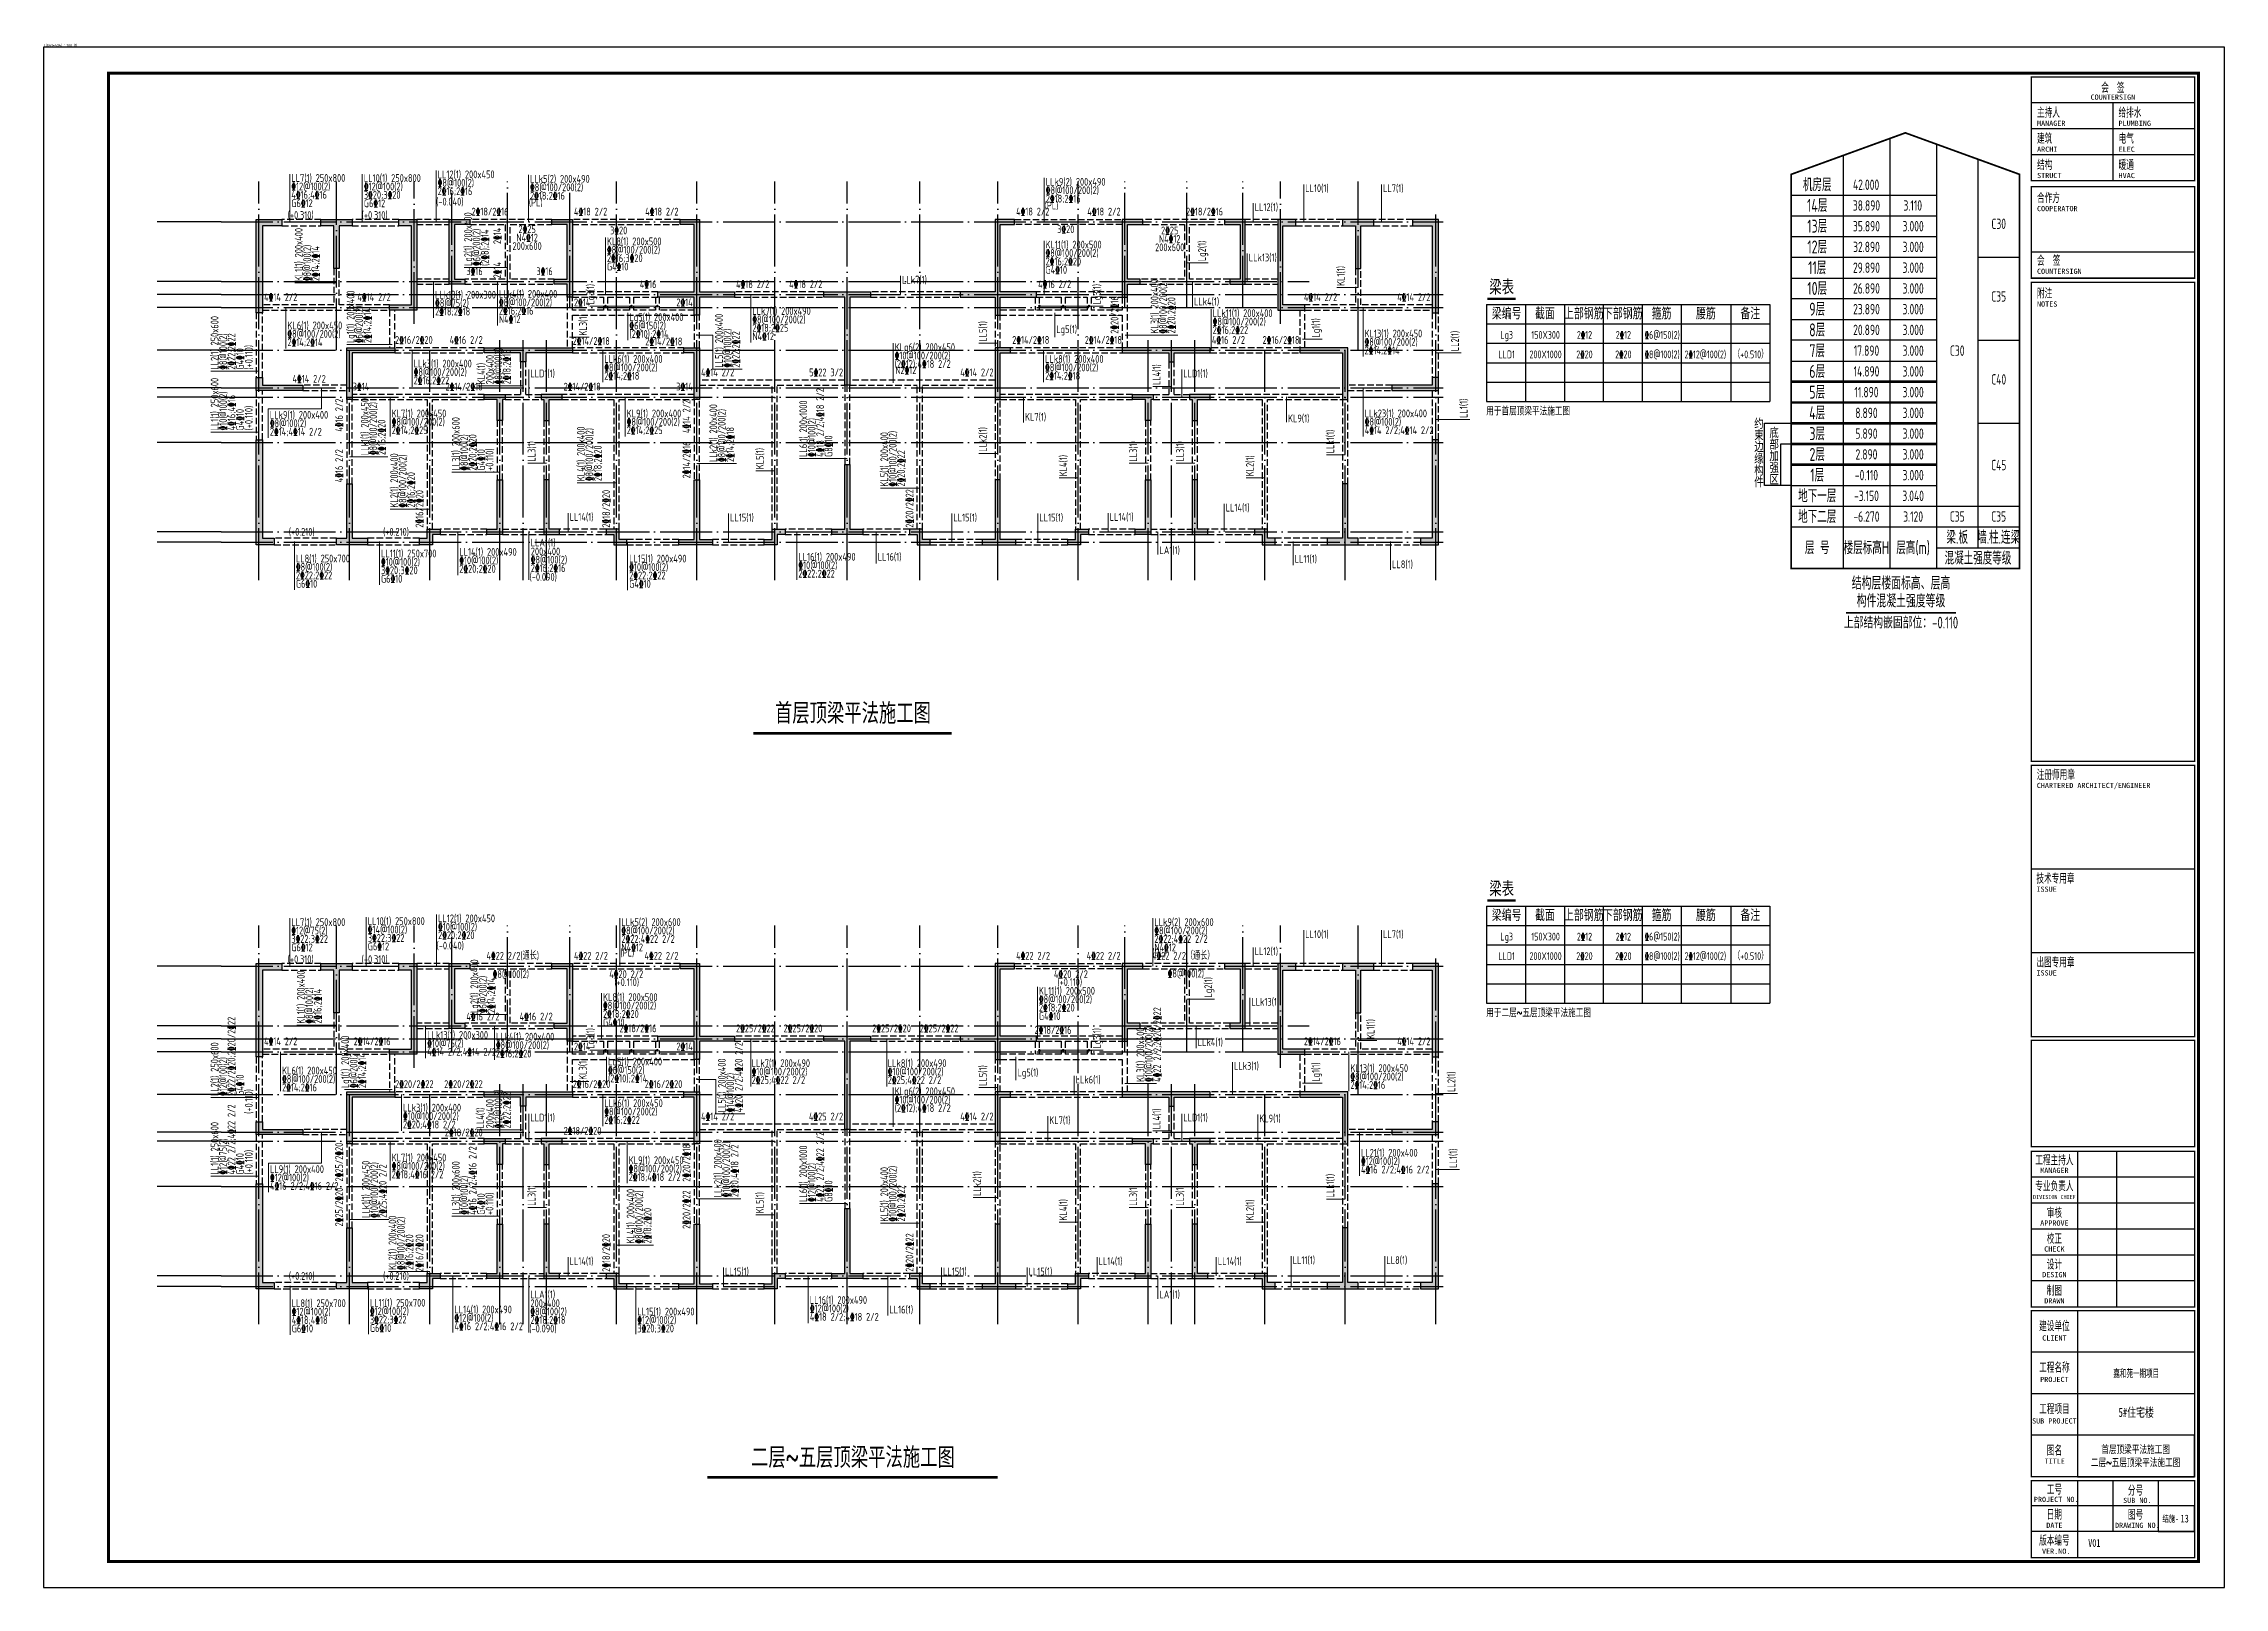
# Model space of a CAD drawing. Extents: x 154268 to 5133249, y -1832900 to 601179.
# Drawn here: x 350204 to 434304, y 541638 to 601179 of the extents above; entities that cross this region are included whole.
import ezdxf
from ezdxf.enums import TextEntityAlignment as Align

# ---------------------------------------------------------------- set-up
doc = ezdxf.new("R2010")
doc.units = 0
doc.header["$LTSCALE"] = 1000
doc.linetypes.add('DASH', pattern=[0.35, 0.25, -0.1])
doc.linetypes.add('DOTE', pattern=[2.42, 2, -0.2, 0.02, -0.2])
doc.layers.add('_TSZ_PLOT_MARK', color=1, linetype='Continuous', plot=False)
for name, color, linetype in [('A-ANNO-AXIS', 94, 'Continuous'), ('A-ANNO-DOTE', 15, 'DOTE'), ('A-ANNO-TITLE', 3, 'Continuous'), ('FLOOR_NUM', 7, 'Continuous'), ('HATCH', 254, 'Continuous'), ('HZ', 2, 'Continuous'), ('S-BEAM-实线', 4, 'Continuous'), ('S-BEAM-水平集中标', 7, 'Continuous'), ('S-FLOOR-说明', 7, 'Continuous'), ('S-MOD-TXT', 7, 'Continuous'), ('S-WALL-砼墙', 60, 'Continuous'), ('梁名称编号', 2, 'Continuous'), ('梁标注引线', 2, 'Continuous'), ('梁集中标注', 2, 'Continuous'), ('楼号', 7, 'Continuous')]:
    doc.layers.add(name, color=color, linetype=linetype)
doc.styles.add('-宋体', font='', dxfattribs={"width": 0.8})
doc.styles.add('_TSZ_PLOT_MARK', font='tssdeng.shx', dxfattribs={"width": 0.7, "bigfont": 'tssdchn.shx'})
doc.styles.add('DD', font='romand__.ttf', dxfattribs={"width": 0.7, "bigfont": 'HZTXT.SHX'})
doc.styles.add('TSSD', font='Tssdeng.shx', dxfattribs={"width": 0.7, "bigfont": 'tssdchn.shx.SHX'})
doc.styles.add('TSSD_Label', font='tssdeng.shx', dxfattribs={"width": 0.7, "bigfont": 'hztxt.shx'})
doc.styles.add('样式 1', font='yjkeng.shx', dxfattribs={"width": 0.7, "height": 300, "bigfont": 'yjkchn.shx'})
doc.styles.get('-宋体').set_extended_font_data('SimSun')

msp = doc.modelspace()

# ---------------------------------------------------------------- texts
at = {"layer": '_TSZ_PLOT_MARK', "style": '_TSZ_PLOT_MARK'}
msp.add_text('T(841*594)_1:100 (1)', height=100, dxfattribs=at).set_placement((350203.6, 601038.3), align=Align.BOTTOM_LEFT)
at = {"layer": 'A-ANNO-TITLE', "style": '-宋体', "width": 0.6}
for s, p in [('会  签', (430003.6, 599318.9)), ('工程主持人', (427748.4, 557953.7)), ('专业负责人', (427748.4, 556953.7)), ('审核', (427748.4, 555923.7)), ('校正', (427748.4, 554922.6)), ('设计', (427748.4, 553933.6)), ('制图', (427748.4, 552922.6)), ('建设单位', (427748.4, 551557.5)), ('工程名称', (427748.4, 549957.5)), ('工程项目', (427748.4, 548357.5)), ('图名', (427750.7, 546757.5)), ('工号', (427748.4, 545253.3)), ('分号', (430876.1, 545214.6)), ('日期', (427748.4, 544286.6)), ('图号', (430876.1, 544284.1)), ('版本编号', (427748.4, 543286.6))]:
    msp.add_text(s, height=350, dxfattribs=at).set_placement(p, align=Align.CENTER)
at = {"layer": 'A-ANNO-TITLE', "style": '-宋体'}
for s, height, p in [('COUNTERSIGN', 200, (430003.6, 599015.1)), ('MANAGER', 200, (427748.4, 557620.7)), ('DIVISION CHIEF', 150, (427748.4, 556620.7)), ('APPROVE', 200, (427748.4, 555590.7)), ('CHECK', 200, (427748.4, 554589.7)), ('DESIGN', 200, (427748.4, 553600.7)), ('DRAWN', 200, (427748.4, 552589.7)), ('CLIENT', 200, (427748.4, 551158)), ('PROJECT', 200, (427748.4, 549558)), ('SUB PROJECT', 200, (427748.4, 547958)), ('TITLE', 200, (427762.7, 546405.7)), ('PROJECT NO.', 200, (427818.4, 544932.3)), ('SUB NO.', 200, (430946.1, 544893.6)), ('DATE', 200, (427748.4, 543934.9)), ('DRAWING NO.', 200, (430946.1, 543932.3)), ('VER.NO.', 200, (427818.4, 542934.9))]:
    msp.add_text(s, height=height, dxfattribs=at).set_placement(p, align=Align.CENTER)
for s, p in [('MANAGER', (427077.8, 598006)), ('PLUMBING', (430220.4, 598006)), ('ARCHI', (427081, 597006)), ('ELEC', (430223.6, 597006)), ('STRUCT', (427081, 595991.9)), ('HVAC', (430223.6, 595991.9)), ('COOPERATOR', (427077.8, 594715.5)), ('COUNTERSIGN', (427077.8, 592299.3)), ('NOTES', (427077.8, 591035.5)), ('CHARTERED ARCHITECT/ENGINEER', (427069, 572467.8)), ('ISSUE', (427054.8, 568467.4)), ('ISSUE', (427054.8, 565237.1))]:
    msp.add_text(s, height=200, dxfattribs=at).set_placement(p)
at = {"layer": 'A-ANNO-TITLE', "style": '-宋体', "width": 0.6}
for s, p in [('主持人', (427077.8, 598356)), ('给排水', (430220.4, 598356)), ('建筑', (427077.8, 597356)), ('电气', (430223.6, 597356)), ('结构', (427081, 596341.9)), ('暖通', (430223.6, 596341.9)), ('合作方', (427077.8, 595065.5)), ('会  签  ', (427077.8, 592649.3)), ('附注', (427077.8, 591385.5)), ('注册师用章', (427069, 572817.8)), ('技术专用章', (427054.8, 568817.4)), ('出图专用章', (427054.8, 565587.1))]:
    msp.add_text(s, height=350, dxfattribs=at).set_placement(p)
at = {"layer": 'S-BEAM-水平集中标', "color": 1, "style": 'TSSD_Label', "width": 0.65}
for s, p in [('梁编号', (406625.8, 590764.3)), ('截面', (408100.1, 590768.5)), ('上部钢筋', (409600.1, 590768.5)), ('下部钢筋', (411100.1, 590768.5)), ('箍筋', (412600.1, 590768.5)), ('腰筋', (414308, 590768.5)), ('备注', (416020.6, 590768.5)), ('梁编号', (406625.8, 567558.2)), ('截面', (408100.1, 567562.5)), ('上部钢筋', (409600.1, 567562.5)), ('下部钢筋', (411100.1, 567562.5)), ('箍筋', (412600.1, 567562.5)), ('腰筋', (414308, 567562.5)), ('备注', (416020.6, 567562.5))]:
    msp.add_text(s, height=450, dxfattribs=at).set_placement(p, align=Align.MIDDLE_CENTER)
for s, p in [('Lg3', (406626.2, 589793)), ('150X300', (408126.2, 589793)), ('2%%13212', (409626.2, 589793)), ('2%%13212', (411126.2, 589793)), ('LLD1', (406626.2, 589043)), ('200X1000', (408126.2, 589043)), ('2%%13220', (409626.2, 589043)), ('2%%13220', (411126.2, 589043)), ('Lg3', (406626.2, 566586.9)), ('150X300', (408126.2, 566586.9)), ('2%%13212', (409626.2, 566586.9)), ('2%%13212', (411126.2, 566586.9)), ('LLD1', (406626.2, 565836.9)), ('200X1000', (408126.2, 565836.9)), ('2%%13220', (409626.2, 565836.9)), ('2%%13220', (411126.2, 565836.9))]:
    msp.add_text(s, height=300, dxfattribs=at).set_placement(p, align=Align.CENTER)
for s, p in [('%%1326@150(2)', (411948.6, 589793)), ('%%1328@100(2)', (411948.6, 589043)), ('2%%13212@100(2)', (413486.9, 589043)), ('（+0.510）', (415369.1, 589043)), ('%%1326@150(2)', (411948.6, 566586.9)), ('%%1328@100(2)', (411948.6, 565836.9)), ('2%%13212@100(2)', (413486.9, 565836.9)), ('（+0.510）', (415369.1, 565836.9))]:
    msp.add_text(s, height=300, dxfattribs=at).set_placement(p)
at = {"layer": 'S-FLOOR-说明', "style": 'DD', "width": 0.7}
for p in [(406431.9, 591803.9), (406431.9, 568597.8)]:
    msp.add_text('梁表', height=500, dxfattribs=at).set_placement(p, align=Align.MIDDLE_CENTER)
for s, p in [('用于首层顶梁平法施工图', (405837.9, 586779.4)), ('用于二层~五层顶梁平法施工图', (405837.9, 563573.3))]:
    msp.add_text(s, height=300, dxfattribs=at).set_placement(p, align=Align.BOTTOM_LEFT)
at = {"layer": 'S-FLOOR-说明'}
for s, height, style, width, p in [('首层顶梁平法施工图', 700, 'DD', 0.7, (381414.7, 575023.7)), ('嘉和苑一期项目', 300, '-宋体', 0.6, (430905.1, 549742.3)), ('二层~五层顶梁平法施工图', 700, 'DD', 0.7, (381414.7, 546323.7))]:
    msp.add_text(s, height=height, dxfattribs=dict(at, style=style, width=width)).set_placement(p, align=Align.CENTER)
at = {"layer": 'S-FLOOR-说明', "color": 2, "style": '-宋体', "width": 0.7}
for s, height, p in [('结施-', 250, (432232.6, 544164)), ('V01', 300, (429288.2, 543200.8))]:
    msp.add_text(s, height=height, dxfattribs=at).set_placement(p, align=Align.CENTER)
at = {"layer": 'S-MOD-TXT', "color": 1, "style": 'DD', "width": 0.7}
for s, p in [('二层~五层顶梁平法施工图', (430879.5, 546310.1)), ('首层顶梁平法施工图', (430879.5, 546814.3))]:
    msp.add_text(s, height=300, dxfattribs=at).set_placement(p, align=Align.CENTER)
at = {"layer": 'S-MOD-TXT', "color": 1, "style": '-宋体', "width": 0.7}
msp.add_text('13', height=300, dxfattribs=at).set_placement((432616, 544143.1))
at = {"layer": '梁名称编号', "color": 3, "style": '样式 1', "width": 0.7}
for s, p in [('Lg2(1)', (395114.4, 592789.3)), ('Lg3(1)', (371528.5, 591115.6)), ('Lg3(1)', (391059.6, 591115.6)), ('Lg3(1)', (371528.5, 562415.6)), ('Lg3(1)', (391059.6, 562415.6)), ('Lg1(1)', (399504.4, 561139.3))]:
    msp.add_text(s, height=300, rotation=90, dxfattribs=at).set_placement(p, align=Align.BOTTOM_LEFT)
for p in [(389256.4, 589922.6), (387762, 561258.3)]:
    msp.add_text('Lg5(1)', height=300, dxfattribs=at).set_placement(p, align=Align.BOTTOM_LEFT)
for p in [(394153.9, 588606.9), (368976.5, 559906.9), (394153.9, 559906.9)]:
    msp.add_text('LLD1(1)', height=300, dxfattribs=at).set_placement(p, align=Align.TOP_LEFT)
at = {"layer": '梁名称编号', "color": 6, "style": '样式 1', "width": 0.7}
for s, p in [('LL12(1)', (396906.7, 566322.4)), ('LL8(1)', (401988.9, 554411.6))]:
    msp.add_text(s, height=300, dxfattribs=at).set_placement(p, align=Align.TOP_LEFT)
for s, p in [('KL1(1)', (401619.7, 562789.3)), ('KL3(1)', (371234, 561214.4))]:
    msp.add_text(s, height=300, rotation=90, dxfattribs=at).set_placement(p, align=Align.BOTTOM_LEFT)
msp.add_text('LLk1(1)', height=300, rotation=90, dxfattribs=at).set_placement((399673.6, 556677.6), align=Align.TOP_LEFT)
at = {"layer": '梁标注引线', "color": 3, "lineweight": 18, "style": '样式 1', "width": 0.7}
for s, rotation, p in [('LL12(1) 200x450', 0, (365399.4, 596286)), ('3%%13220;3%%13220', 0, (362554.6, 595493.7)), ('LL10(1) 250x800', 0, (362554.6, 596143.7)), ('%%13212@100(2)', 0, (362554.6, 595818.7)), ('2%%13216;2%%13216', 0, (365399.4, 595636)), ('%%1328@100(2)', 0, (365399.4, 595961)), ('G6%%13212', 0, (362554.6, 595168.7)), ('(-0.040)', 0, (365339.4, 595234.4)), ('KL1(1) 200x400', 90, (359891.1, 592018.7)), ('Lg2(1) 200x400', 90, (366421.7, 592601.1)), ('%%1326@200(2)', 90, (366746.7, 592601.1)), ('(2%%1328);2%%13214', 90, (367071.7, 592601.1)), ('%%1328@100(2)', 90, (360216.1, 592018.7)), ('2%%13214;2%%13214', 90, (360541.1, 592018.7)), ('KL1(1)', 90, (400077.5, 591835.4)), ('Lg1(1) 200x400', 90, (361893.2, 589628.5)), ('%%1326@200(2)', 90, (362218.2, 589628.5)), ('2%%13214;2%%13214', 90, (362543.2, 589628.5)), ('LL2(1) 250x600', 90, (356648.6, 588601.9)), ('%%1328@100(2)', 90, (356973.6, 588601.9)), ('2%%13222;2%%13222', 90, (357298.6, 588601.9)), ('LL5(1)', 90, (386273.6, 589680.1)), ('G4%%13210', 90, (357623.6, 588601.9)), ('(+0.110)', 90, (357964.3, 588601.9)), ('KL4(1)', 90, (366924.4, 588039.3)), ('200x400', 90, (367263.6, 588039.3)), ('%%1328@100(2)', 90, (367588.6, 588039.3)), ('2%%13218;2%%13218', 90, (367913.6, 588039.3)), ('LL1(1) 250x600', 90, (356648.6, 586259.3)), ('LL4(1)', 90, (392973.6, 588009.3)), ('%%13210@100(2)', 90, (356973.6, 586259.3)), ('4%%13216;4%%13216', 90, (357298.6, 586259.3)), ('(+0.110)', 90, (357964.3, 586259.3)), ('LL6(1) 200x1000', 90, (379348.6, 585237.2)), ('4%%13218 2/2;4%%13218 2/2', 90, (379998.6, 585237.2)), ('G4%%13210', 90, (357623.6, 586259.3)), ('LL3(1) 200x600', 90, (365948.6, 584709.3)), ('%%13210@100(2)', 90, (379673.6, 585237.2)), ('LLk2(1)', 90, (386273.6, 585436.4)), ('%%1328@100(2)', 90, (366273.6, 584709.3)), ('2%%13220;2%%13220', 90, (366598.6, 584709.3)), ('G4%%13210', 90, (366923.6, 584709.3)), ('(+0.110)', 90, (367252, 584613.4)), ('LL3(1)', 90, (368873.6, 585055.1)), ('KL4(1) 200x400', 90, (370773.6, 584303.6)), ('%%1328@100/200(2)', 90, (371098.6, 584303.6)), ('2%%13218;2%%13220', 90, (371423.6, 584303.6)), ('KL5(1)', 90, (377673.6, 584763.9)), ('G8%%13210', 90, (380323.6, 585237.2)), ('KL5(1) 200x400', 90, (382473.6, 584093.5)), ('%%13210@100/200(2)', 90, (382798.6, 584093.5)), ('LL3(1)', 90, (392073.6, 585055.1)), ('LL3(1)', 90, (393873.6, 585055.1)), ('LLk1(1)', 90, (399673.6, 585377.6)), ('KL2(1) 200x400', 90, (363573.6, 583284)), ('%%1328@100/200(2)', 90, (363898.6, 583284)), ('2%%13216;2%%13220', 90, (364223.6, 583284)), ('2%%13220;2%%13222', 90, (383123.6, 584093.5)), ('KL4(1)', 90, (389373.6, 584488.9)), ('KL2(1)', 90, (396573.6, 584488.9)), ('LL15(1)', 0, (376677.3, 583051.2)), ('LL15(1)', 0, (385285.6, 583051.2)), ('LL15(1)', 0, (388606.4, 583051.2)), ('LL14(1)', 0, (395790.9, 583432.3)), ('3%%13222;3%%13222', 0, (362705.9, 566835.3)), ('LL10(1) 250x800', 0, (362705.9, 567485.3)), ('%%13214@100(2)', 0, (362705.9, 567160.3)), ('2%%13220;2%%13220', 0, (365416.9, 566942)), ('LL12(1) 200x450', 0, (365416.9, 567592)), ('%%13210@100(2)', 0, (365416.9, 567267)), ('G6%%13212', 0, (362705.9, 566510.3)), ('(-0.040)', 0, (365356.9, 566540.3)), ('Lg2(1) 200x400', 90, (366663.6, 563789.3)), ('KL1(1) 200x400', 90, (359973.6, 563379.8)), ('%%1328@100(2)', 90, (360298.6, 563379.8)), ('2%%13216;2%%13214', 90, (360623.6, 563379.8)), ('%%1326@200(2)', 90, (366988.6, 563789.3)), ('2%%13214;2%%13214', 90, (367313.6, 563789.3)), ('4%%13222 2/2;2%%13220/2%%13222', 90, (392999.1, 561133.8)), ('2%%13222/2%%13220;2%%13220/2%%13222', 90, (357298.6, 560589.3)), ('KL3(1) 200x400', 90, (392349.1, 561133.8)), ('%%13210@100/200(2)', 90, (392674.1, 561133.8)), ('LL2(1) 250x600', 90, (356648.6, 560589.3)), ('%%13212@100(2)', 90, (356973.6, 560589.3)), ('G4%%13210', 90, (357623.6, 560589.3)), ('LL5(1)', 90, (386273.6, 560980.1)), ('(+0.110)', 90, (357964.3, 559901.9)), ('200x400', 90, (367263.6, 559339.3)), ('%%13212@100(2)', 90, (367588.6, 559339.3)), ('2%%13222;2%%13222', 90, (367913.6, 559339.3)), ('LL1(1) 250x600', 90, (356648.6, 557559.3)), ('4%%13222 2/2;4%%13222 2/2', 90, (357298.6, 557559.3)), ('LL4(1)', 90, (366893.1, 559339.3)), ('LL4(1)', 90, (392973.6, 559309.3)), ('%%13212@75(2)', 90, (356973.6, 557559.3)), ('4%%13222 2/2;4%%13222 2/2', 90, (379998.6, 556504.9)), ('G4%%13210', 90, (357623.6, 557559.3)), ('(+0.110)', 90, (357964.3, 557559.3)), ('LL3(1) 200x600', 90, (365948.6, 556009.3)), ('4%%13216 2/2;4%%13216 2/2', 90, (366598.6, 556009.3)), ('LL6(1) 200x1000', 90, (379348.6, 556504.9)), ('%%13212@100(2)', 90, (379673.6, 556504.9)), ('%%13210@100/200(2)', 90, (382798.6, 555748.5)), ('%%13210@100(2)', 90, (366273.6, 556009.3)), ('LL3(1)', 90, (368873.6, 556355.1)), ('KL5(1)', 90, (377673.6, 556063.9)), ('G8%%13210', 90, (380323.6, 556504.9)), ('KL5(1) 200x400', 90, (382473.6, 555748.5)), ('2%%13220;2%%13222', 90, (383123.6, 555748.5)), ('LLk2(1)', 90, (386054.1, 556736.4)), ('LL3(1)', 90, (392073.6, 556355.1)), ('LL3(1)', 90, (393873.6, 556355.1)), ('G4%%13210', 90, (366923.6, 556009.3)), ('(+0.110)', 90, (367252, 555913.4)), ('KL4(1)', 90, (389373.6, 555788.9)), ('KL2(1)', 90, (396573.6, 555788.9)), ('KL2(1) 200x400', 90, (363507.7, 553885.1)), ('%%1328@100/200(2)', 90, (363832.7, 553885.1)), ('2%%13216;2%%13220', 90, (364157.7, 553885.1))]:
    msp.add_text(s, height=300, rotation=rotation, dxfattribs=at).set_placement(p, align=Align.TOP_LEFT)
for s, p in [('4%%13216;4%%13216', (359756.7, 595497.4)), ('LL7(1) 250x800', (359756.7, 596147.4)), ('%%13212@100(2)', (359756.7, 595822.4)), ('2%%13218;2%%13216', (368962.1, 595462.4)), ('LLk5(2) 200x490', (368962.1, 596112.4)), ('%%1328@100/200(2)', (368962.1, 595787.4)), ('LLk9(2) 200x490', (388852.3, 595998.5)), ('%%1328@100/200(2)', (388852.3, 595673.5)), ('LL10(1)', (398856.7, 595750.9)), ('LL7(1)', (401856.7, 595750.9)), ('G6%%13212', (359756.7, 595172.4)), ('2%%13218;2%%13216', (388852.3, 595348.5)), ('LL12(1)', (396906.7, 595022.4)), ('3%%13220', (372049.1, 594124.2)), ('3%%13220', (389290.5, 594168.8)), ('2%%13216;3%%13220', (371928, 593052.1)), ('KL8(1) 200x500', (371928, 593702.1)), ('%%1328@100/200(2)', (371928, 593377.1)), ('2%%13216;2%%13220', (388842.9, 592927.4)), ('KL11(1) 200x500', (388842.9, 593577.4)), ('%%1328@100/200(2)', (388842.9, 593252.4)), ('LLk13(1)', (396682.4, 593082.6)), ('G4%%13210', (371928, 592727.1)), ('LLk7(1)', (383308.8, 592222.4)), ('G4%%13210', (388842.9, 592602.4)), ('LLk11(1) 200x400', (395286.7, 590932.4)), ('%%1328@100/200(2)', (395286.7, 590607.4)), ('KLg6(2) 200x450', (383025.1, 589622.4)), ('2%%13216;2%%13222', (395286.7, 590282.4)), ('(2%%13212);4%%13218 2/2', (383025.1, 588972.4)), ('%%13210@100/200(2)', (383025.1, 589297.4)), ('LLD1(1)', (368976.5, 588606.9)), ('KL9(1)', (398192.7, 586874.7)), ('LL14(1)', (370487.8, 583072.4)), ('LL14(1)', (391319.3, 583072.4)), ('LLA1(1)', (368991.6, 582085.7)), ('200x400', (368991.6, 581744.6)), ('%%1328@100(2)', (368991.6, 581424.9)), ('LA1(1)', (393237.6, 581788.7)), ('(-0.090)', (368943.9, 580758.8)), ('2%%13216;2%%13216', (368991.6, 581099.9)), ('LL7(1) 250x800', (359756.7, 567447.4)), ('%%13212@75(2)', (359756.7, 567122.4)), ('LLk5(2) 200x600', (372486.7, 567447.4)), ('%%1328@100/200(2)', (372486.7, 567122.4)), ('LLk9(2) 200x600', (393039.5, 567447.4)), ('%%1328@100/200(2)', (393039.5, 567122.4)), ('LL10(1)', (398856.7, 566980.1)), ('LL7(1)', (401856.7, 566980.1)), ('3%%13222;3%%13222', (359756.7, 566797.4)), ('G6%%13212', (359756.7, 566472.4)), ('2%%13222;4%%13222 2/2', (372486.7, 566797.4)), ('N4%%13212', (372486.7, 566472.4)), ('2%%13222;4%%13222 2/2', (393039.5, 566797.4)), ('N4%%13212', (393039.5, 566472.4)), ('KL8(1) 200x500', (371776.8, 564553.5)), ('KL11(1) 200x500', (388586.7, 564797.4)), ('%%1328@100/200(2)', (388586.7, 564472.4)), ('LLk13(1)', (396778.5, 564371.9)), ('2%%13218;2%%13220', (371776.8, 563903.5)), ('G4%%13210', (371776.8, 563578.5)), ('%%1328@100/200(2)', (371776.8, 564228.5)), ('2%%13218;2%%13220', (388586.7, 564147.4)), ('G4%%13210', (388586.7, 563822.4)), ('LLk3(1)', (396110.1, 561900.2)), ('2%%13214;2%%13216', (359400.1, 561070.6)), ('KL6(1) 200x450', (359400.1, 561720.6)), ('%%1328@100/200(2)', (359400.1, 561395.6)), ('KLg6(2) 200x450', (383025.1, 560922.4)), ('LLk6(1)', (390002.1, 561372.4)), ('(2%%13212);4%%13218 2/2', (383025.1, 560272.4)), ('%%13210@100/200(2)', (383025.1, 560597.4)), ('KL7(1)', (388986.7, 559807.7)), ('KL9(1)', (397086.7, 559876.7)), ('LL14(1)', (390887.8, 554372.4)), ('LL14(1)', (395487.8, 554372.4)), ('LL11(1)', (398375.6, 554411.6)), ('LL15(1)', (376487.8, 553972.4)), ('LL15(1)', (384887.8, 553972.4)), ('LL15(1)', (388187.8, 553972.4)), ('200x400', (368977.9, 552747.6)), ('LLA1(1)', (368977.9, 553088.7)), ('LA1(1)', (393237.6, 553088.7)), ('(-0.090)', (368933.8, 551771.2)), ('2%%13218;2%%13218', (368977.9, 552102.9)), ('%%1328@100(2)', (368977.9, 552427.9))]:
    msp.add_text(s, height=300, dxfattribs=at).set_placement(p, align=Align.TOP_LEFT)
at = {"layer": '梁标注引线', "color": 1, "lineweight": 18, "style": '样式 1', "width": 0.7}
for s, p in [('(+0.310)', (360117.5, 594566.2)), ('(+0.210)', (363794.8, 553649.3))]:
    msp.add_text(s, height=300, dxfattribs=at).set_placement(p, align=Align.MIDDLE_CENTER)
at = {"layer": '梁标注引线', "color": 3, "lineweight": 18, "style": '样式 1', "width": 0.7}
for s, p in [('(+0.310)', (362970.5, 594566.2)), ('(+0.210)', (360157.9, 582349.3)), ('(+0.210)', (363794.8, 582349.3)), ('(+0.310)', (362970.5, 565866.2)), ('(+0.110)', (372690.2, 564978.6)), ('(+0.110)', (389775.2, 564984.6)), ('(+0.210)', (360157.9, 553649.3))]:
    msp.add_text(s, height=300, dxfattribs=at).set_placement(p, align=Align.MIDDLE_CENTER)
for s, p in [('2%%13218/2%%13216', (366706.7, 594459.3)), ('(PL)', (368916.1, 594810)), ('4%%13218 2/2', (370656.7, 594459.3)), ('4%%13218 2/2', (387706.7, 594459.3)), ('(PL)', (388806.4, 594696.1)), ('3%%13216', (366506.7, 592159.3)), ('4%%13214 2/2', (358706.7, 591159.3)), ('LLk13(1) 200x300', (365302.4, 591254.6)), ('%%1328@75(2)', (365302.4, 590929.6)), ('4%%13218 2/2', (376906.7, 591659.3)), ('4%%13216 2/2', (388556.7, 591659.3)), ('LLk4(1)', (394567.2, 590988.9)), ('4%%13214 2/2', (398806.7, 591159.3)), ('2%%13218;2%%13218', (365302.4, 590604.6)), ('Lg5(1) 200x400', (372796, 590389.7)), ('%%1326@150(2)', (372796, 590064.7)), ('LLk7(1) 200x490', (377536.7, 590626.2)), ('%%1328@100/200(2)', (377536.7, 590301.2)), ('2%%13216/2%%13220', (363756.7, 589509.3)), ('2%%13214/2%%13218', (370606.7, 589469.5)), ('(2%%13210);2%%13214', (372796, 589739.7)), ('2%%13218;2%%13225', (377536.7, 589976.2)), ('N4%%13212', (377536.7, 589651.2)), ('2%%13214/2%%13218', (387556.7, 589509.3)), ('4%%13216 2/2', (395256.7, 589509.3)), ('LLk3(1) 200x400', (364474.8, 588597.3)), ('%%1328@100/200(2)', (364474.8, 588272.3)), ('LLk6(1) 200x400', (371826.7, 588776.2)), ('%%1328@100/200(2)', (371826.7, 588451.2)), ('LLk8(1) 200x400', (388826.7, 588776.2)), ('%%1328@100/200(2)', (388826.7, 588451.2)), ('2%%13216;2%%13222', (364474.8, 587947.3)), ('2%%13214/2%%13218', (370256.7, 587709.3)), ('2%%13214;2%%13218', (371826.7, 588126.2)), ('4%%13214 2/2', (375556.7, 588259.3)), ('2%%13214;2%%13218', (388826.7, 588126.2)), ('LLk9(1) 200x400', (358929.5, 586620.8)), ('KL7(1) 200x450', (363626.7, 586676.2)), ('KL9(1) 200x400', (372689.2, 586676.2)), ('LLk23(1) 200x400', (401152.4, 586677.7)), ('2%%13214;4%%13214 2/2', (358929.5, 585970.8)), ('%%1328@100(2)', (358929.5, 586295.8)), ('2%%13214;2%%13225', (363626.7, 586026.2)), ('%%1328@100/200(2)', (363626.7, 586351.2)), ('2%%13214;2%%13225', (372689.2, 586026.2)), ('%%1328@100/200(2)', (372689.2, 586351.2)), ('KL7(1)', (388049.9, 586541.2)), ('4%%13214 2/2;4%%13214 2/2', (401152.4, 586027.7)), ('%%1328@100(2)', (401152.4, 586352.7)), ('LL15(1) 200x490', (372786.7, 581076.2)), ('%%13210@100(2)', (372786.7, 580751.2)), ('LL16(1) 200x490', (379310.2, 581146.8)), ('%%13210@100(2)', (379310.2, 580821.8)), ('LL16(1)', (382371.8, 581146.8)), ('2%%13222;2%%13222', (372786.7, 580426.2)), ('G4%%13210', (372786.7, 580101.2)), ('2%%13222;2%%13222', (379310.2, 580496.8)), ('4%%13222 2/2(通长)', (367280.6, 565759.3)), ('4%%13222 2/2', (370656.7, 565759.3)), ('(PL)', (372446.8, 565879.7)), ('4%%13222 2/2', (387706.7, 565759.3)), ('(PL)', (392959.5, 565878.9)), ('4%%13216 2/2', (366506.7, 563413)), ('4%%13214 2/2', (358706.7, 562459.3)), ('LLk13(1) 200x300', (364997.1, 562703.6)), ('%%13210@75(2)', (364997.1, 562378.6)), ('2%%13225/2%%13222', (376906.7, 562959.3)), ('2%%13225/2%%13220', (382156.7, 562959.3)), ('2%%13218/2%%13216', (388418.9, 562896.1)), ('LLk4(1)', (394711.5, 562426.2)), ('2%%13214/2%%13216', (398806.7, 562459.3)), ('4%%13214 2/2;4%%13214 2/2', (364997.1, 562053.6)), ('Lg5(1) 200x400', (371972.3, 561677.2)), ('%%1326@150(2)', (371972.3, 561352.2)), ('LLk7(1) 200x490', (377507.9, 561616.1)), ('LLk8(1) 200x490', (382757.9, 561616.1)), ('KL13(1) 200x450', (400601, 561426.2)), ('2%%13220/2%%13222', (363756.7, 560809.3)), ('2%%13216/2%%13220', (370606.7, 560809.3)), ('(2%%13210);2%%13214', (371972.3, 561027.2)), ('2%%13225;4%%13222 2/2', (377507.9, 560966.1)), ('%%13210@100/200(2)', (377507.9, 561291.1)), ('2%%13225;4%%13222 2/2', (382757.9, 560966.1)), ('%%13210@100/200(2)', (382757.9, 561291.1)), ('2%%13214;2%%13216', (400601, 560776.2)), ('%%1328@100/200(2)', (400601, 561101.2)), ('LLk3(1) 200x400', (364062.5, 559900.4)), ('LLk6(1) 200x450', (371826.7, 560076.2)), ('%%1328@100/200(2)', (371826.7, 559751.2)), ('2%%13220;4%%13218 2/2', (364062.5, 559250.4)), ('%%13210@100/200(2)', (364062.5, 559575.4)), ('2%%13218/2%%13220', (370256.7, 559009.3)), ('2%%13216;2%%13222', (371826.7, 559426.2)), ('4%%13214 2/2', (375556.7, 559559.3)), ('LL21(1) 200x400', (401007, 558161.5)), ('LL9(1) 200x400', (358934.3, 557529.5)), ('%%13212@100(2)', (358934.3, 557204.5)), ('2%%13218;4%%13216 2/2', (363626.7, 557326.2)), ('KL7(1) 200x450', (363626.7, 557976.2)), ('%%1328@100/200(2)', (363626.7, 557651.2)), ('2%%13218;4%%13218 2/2', (372766.8, 557224.1)), ('KL9(1) 200x450', (372766.8, 557874.1)), ('%%1328@100/200(2)', (372766.8, 557549.1)), ('4%%13216 2/2;4%%13216 2/2', (401007, 557511.5)), ('%%13212@100(2)', (401007, 557836.5)), ('4%%13216 2/2;4%%13216 2/2', (358934.3, 556879.5)), ('LL11(1) 250x700', (362786.7, 552376.2)), ('LL16(1) 200x490', (379753.5, 552481.6)), ('%%13212@100(2)', (379753.5, 552156.6)), ('3%%13222;3%%13222', (362786.7, 551726.2)), ('G6%%13210', (362786.7, 551401.2)), ('%%13212@100(2)', (362786.7, 552051.2)), ('3%%13220;3%%13220', (373098.9, 551385.5)), ('LL15(1) 200x490', (373098.9, 552035.5)), ('%%13212@100(2)', (373098.9, 551710.5)), ('4%%13218 2/2;4%%13218 2/2', (379753.5, 551831.6)), ('LL16(1)', (382822.2, 552112.3))]:
    msp.add_text(s, height=300, dxfattribs=at).set_placement(p, align=Align.BOTTOM_LEFT)
for s, p in [('4%%13218 2/2', (374686.7, 594459.3)), ('4%%13218 2/2', (391736.7, 594459.3)), ('2%%13218/2%%13216', (395686.7, 594459.3)), ('3%%13216', (369836.7, 592159.3)), ('4%%13214 2/2', (363586.7, 591159.3)), ('4%%13216', (373836.7, 591659.3)), ('2%%13214', (375236.7, 590959.3)), ('4%%13218 2/2', (380236.7, 591659.3)), ('4%%13214 2/2', (403686.7, 591159.3)), ('4%%13216 2/2', (367136.7, 589509.3)), ('2%%13214/2%%13218', (374836.7, 589451.8)), ('2%%13214/2%%13218', (391786.7, 589509.3)), ('2%%13216/2%%13218', (398636.7, 589509.3)), ('4%%13214 2/2', (361085.1, 588010.3)), ('3%%13214', (362762.4, 587709.3)), ('2%%13214/2%%13218', (367136.7, 587709.3)), ('3%%13214', (375236.7, 587709.3)), ('5%%13222 3/2', (381036.7, 588259.3)), ('4%%13214 2/2', (386836.7, 588259.3)), ('4%%13222 2/2', (374686.7, 565759.3)), ('4%%13222 2/2', (391736.7, 565759.3)), ('4%%13216 2/2', (369836.7, 563413)), ('2%%13214/2%%13216', (363586.7, 562459.3)), ('2%%13218/2%%13216', (373836.7, 562959.3)), ('2%%13225/2%%13220', (380236.7, 562959.3)), ('2%%13225/2%%13222', (385486.7, 562959.3)), ('4%%13214 2/2', (403686.7, 562459.3)), ('2%%13220/2%%13222', (367136.7, 560809.3)), ('2%%13216/2%%13220', (374836.7, 560809.3)), ('2%%13218/2%%13220', (367136.7, 558945.3)), ('4%%13225 2/2', (381036.7, 559559.3)), ('4%%13214 2/2', (386836.7, 559559.3))]:
    msp.add_text(s, height=300, dxfattribs=at).set_placement(p, align=Align.BOTTOM_RIGHT)
for s, p in [('2%%13214', (367936.7, 594078.5)), ('2%%13220/2%%13216', (391741.9, 591439.3)), ('4%%13216 2/2', (361836.7, 587489.3)), ('4%%13214 2/2', (375236.7, 587439.3)), ('2%%13225/2%%13220', (361836.7, 558789.3)), ('2%%13220/2%%13218', (375236.7, 558739.3))]:
    msp.add_text(s, height=300, rotation=90, dxfattribs=at).set_placement(p, align=Align.BOTTOM_RIGHT)
for s, p in [('N4%%13212', (368849.8, 593846.2)), ('2%%13225', (368849.8, 594171.2)), ('N4%%13212', (393630.9, 593797.5)), ('2%%13225', (393630.9, 594122.5)), ('200x600', (368849.8, 593521.2)), ('200x600', (393630.9, 593472.5)), ('%%1328@100(2)', (368221.7, 565439.3)), ('4%%13220 2/2', (372671.7, 565439.3)), ('4%%13220 2/2', (389819.9, 565439.3)), ('%%1328@100(2)', (394252.7, 565462))]:
    msp.add_text(s, height=300, dxfattribs=at).set_placement(p, align=Align.TOP_CENTER)
for s, rotation, p in [('2%%13214', 90, (367936.7, 592122.5)), ('LLk4(1) 200x400', 0, (367761.5, 591284.9)), ('%%1328@100/200(2)', 0, (367761.5, 590959.9)), ('KL3(1) 200x400', 90, (393288, 589996.9)), ('%%1328@100/200(2)', 90, (393613, 589996.9)), ('2%%13220;2%%13220', 90, (393938, 589996.9)), ('KL6(1) 200x450', 0, (359607.5, 590069.9)), ('2%%13216;2%%13216', 0, (367761.5, 590634.9)), ('N4%%13212', 0, (367761.5, 590309.9)), ('KL3(1)', 90, (371245, 589921.1)), ('LL5(1) 200x400', 90, (376488.7, 588680.9)), ('Lg1(1)', 90, (399504.4, 589839.3)), ('2%%13214;2%%13214', 0, (359607.5, 589419.9)), ('%%1328@100/200(2)', 0, (359607.5, 589744.9)), ('%%13210@100(2)', 90, (376813.7, 588680.9)), ('2%%13222;2%%13222', 90, (377138.7, 588680.9)), ('KL13(1) 200x450', 0, (401145.4, 589757.9)), ('%%1328@100/200(2)', 0, (401145.4, 589432.9)), ('LL2(1)', 90, (404871.8, 589317.1)), ('N2%%13212', 0, (383046.4, 588345.8)), ('2%%13214;2%%13214', 0, (401145.4, 589107.9)), ('LLk1(1) 200x450', 90, (362828.6, 585306.8)), ('%%1328@100/200(2)', 90, (363153.6, 585306.8)), ('LL1(1)', 90, (405205.2, 586743.9)), ('2%%13216;2%%13220', 90, (363478.6, 585306.8)), ('LLk2(1) 200x400', 90, (376269.7, 585039.3)), ('%%1328@100/200(2)', 90, (376594.7, 585039.3)), ('2%%13214;2%%13218', 90, (376919.7, 585039.3)), ('4%%13216 2/2', 90, (361836.7, 584259.3)), ('2%%13214/2%%13216', 90, (375236.7, 584409.3)), ('2%%13216/2%%13220', 90, (364936.7, 582509.3)), ('2%%13218/2%%13220', 90, (372136.7, 582509.3)), ('2%%13220/2%%13222', 90, (383836.7, 582509.3)), ('LL8(1) 250x700', 0, (359933.3, 581080.7)), ('%%1328@100(2)', 0, (359933.3, 580755.7)), ('LL11(1) 250x700', 0, (363214.9, 581273.9)), ('%%13210@100(2)', 0, (363214.9, 580948.9)), ('LL14(1) 200x490', 0, (366234.5, 581333.5)), ('%%13210@100(2)', 0, (366234.5, 581008.5)), ('LL11(1)', 0, (398449.7, 581064)), ('LL8(1)', 0, (402207.2, 580856.5)), ('2%%13222;2%%13222', 0, (359933.3, 580430.7)), ('G6%%13210', 0, (359933.3, 580105.7)), ('3%%13220;3%%13220', 0, (363214.9, 580623.9)), ('G6%%13210', 0, (363214.9, 580298.9)), ('2%%13220;2%%13220', 0, (366234.5, 580683.5)), ('Lg2(1)', 90, (395354.4, 564389.3)), ('LLk4(1) 200x400', 0, (367646.3, 562638.5)), ('%%1328@100/200(2)', 0, (367646.3, 562313.5)), ('Lg1(1) 200x400', 90, (362074.3, 560894.8)), ('%%1326@200(2)', 90, (362399.3, 560894.8)), ('2%%13214;2%%13214', 90, (362724.3, 560894.8)), ('2%%13216;2%%13220', 0, (367646.3, 561988.5)), ('4%%13220 2/2;4%%13220 2/2', 90, (377249.7, 559961.6)), ('LL5(1) 200x400', 90, (376599.7, 559961.6)), ('%%13214@100(2)', 90, (376924.7, 559961.6)), ('LL2(1)', 90, (404731.3, 560750.9)), ('LLk2(1) 200x400', 90, (376441, 556687.3)), ('%%13210@100/200(2)', 90, (376766, 556687.3)), ('2%%13220;4%%13218 2/2', 90, (377091, 556687.3)), ('LL1(1)', 90, (404800.4, 557820)), ('LLk1(1) 200x450', 90, (362869.7, 555889.3)), ('%%13210@100/200(2)', 90, (363194.7, 555889.3)), ('2%%13225;4%%13220 2/2', 90, (363519.7, 555889.3)), ('2%%13225/2%%13220', 90, (361836.7, 555559.3)), ('2%%13220/2%%13222', 90, (375236.7, 555464)), ('KL4(1) 200x400', 90, (373079.7, 554897.9)), ('%%1328@100/200(2)', 90, (373404.7, 554897.9)), ('2%%13218;2%%13220', 90, (373729.7, 554897.9)), ('2%%13216/2%%13220', 90, (364936.7, 553809.3)), ('2%%13218/2%%13220', 90, (372136.7, 553809.3)), ('2%%13220/2%%13222', 90, (383836.7, 553809.3)), ('LL8(1) 250x700', 0, (359771.9, 552357.4)), ('LL14(1) 200x490', 0, (366048.1, 552117)), ('4%%13218;4%%13218', 0, (359771.9, 551707.4)), ('G6%%13210', 0, (359771.9, 551382.4)), ('%%13212@100(2)', 0, (359771.9, 552032.4)), ('4%%13216 2/2;4%%13216 2/2', 0, (366048.1, 551467)), ('%%13212@100(2)', 0, (366048.1, 551792))]:
    msp.add_text(s, height=300, rotation=rotation, dxfattribs=at).set_placement(p, align=Align.BOTTOM_LEFT)
at = {"layer": '梁标注引线', "color": 1, "lineweight": 18, "style": '样式 1', "width": 0.7}
for p in [(370656.7, 590959.3), (370656.7, 562259.3)]:
    msp.add_text('2%%13214', height=300, dxfattribs=at).set_placement(p, align=Align.BOTTOM_LEFT)
for s, p in [('4%%13222 2/2（通长）', (395350.4, 565759.3)), ('2%%13214', (375236.7, 562259.3))]:
    msp.add_text(s, height=300, dxfattribs=at).set_placement(p, align=Align.BOTTOM_RIGHT)
msp.add_text('LL14(1)', height=300, dxfattribs=at).set_placement((370487.8, 554372.4), align=Align.TOP_LEFT)
at = {"layer": '梁集中标注', "color": 2, "style": '样式 1', "width": 0.7}
msp.add_text('(+0.310)', height=300, dxfattribs=at).set_placement((360117.5, 565866.2), align=Align.MIDDLE_CENTER)
at = {"layer": '楼号', "style": '-宋体', "width": 0.7}
msp.add_text('5#住宅楼', height=350, dxfattribs=at).set_placement((430904, 548214.4), align=Align.CENTER)

# ---------------------------------------------------------------- blocks, each defined once
blk = doc.blocks.new('T4sbgb1')
at = {"layer": 'S-FLOOR-说明', "color": 0}
for p, q in [((1686, 18295), (1686, 1713)), ((3486, 18076), (3486, 1713)), ((-114, 17640), (-114, 1713)), ((5086, 17494), (5086, 2513)), ((-2114, 16113), (3486, 16113)), ((-2114, 15313), (3486, 15313)), ((-2114, 14513), (3486, 14513)), ((-2114, 13713), (3486, 13713)), ((1686, 13713), (1686, 3313)), ((5086, 13713), (6686, 13713)), ((-2114, 12913), (3486, 12913)), ((3486, 12113), (-2114, 12113)), ((-2114, 11313), (3486, 11313)), ((3486, 10513), (-2114, 10513)), ((5086, 10513), (6686, 10513)), ((-2114, 9713), (3486, 9713)), ((3486, 8913), (-2114, 8913)), ((-2114, 8113), (3486, 8113)), ((-3142, 4913), (-3142, 7313)), ((-3142, 7313), (-2114, 7313)), ((3486, 7313), (-2114, 7313)), ((5086, 7313), (6686, 7313)), ((-2522, 4913), (-2522, 6513)), ((-2522, 6513), (-2114, 6513)), ((-2114, 6513), (3486, 6513)), ((3486, 5713), (-2114, 5713)), ((-2114, 4913), (-3142, 4913)), ((-2114, 4913), (-2522, 4913)), ((-2114, 4913), (3486, 4913)), ((-2114, 4113), (3486, 4113)), ((3486, 4113), (5086, 4113)), ((5086, 4113), (6686, 4113)), ((-2114, 3313), (6686, 3313)), ((3486, 2513), (6686, 2513))]:
    blk.add_line(p, q, dxfattribs=at)
at = {"layer": 'S-FLOOR-说明', "color": 0, "const_width": 66.7}
blk.add_lwpolyline([(2286, 18513), (6686, 16913), (6686, 1713), (-2114, 1713), (-2114, 16913)], close=True, dxfattribs=at)
at = {"layer": 'S-FLOOR-说明', "color": 0, "const_width": 67.2}
blk.add_lwpolyline([(0, 0), (4238, 0)], dxfattribs=at)
at = {"layer": 'S-FLOOR-说明', "color": 0, "style": 'TSSD'}
for s, height, width, p in [('机房层', 500, 0.7, (-1114, 16513)), ('14层', 500, 0.7, (-1114, 15713)), ('42.000', 400, 0.7, (771, 16513)), ('13层', 500, 0.7, (-1114, 14913)), ('38.890', 400, 0.7, (786, 15713)), ('3.110', 400, 0.7, (2571, 15713)), ('C30', 400, 0.7, (5886, 15006)), ('12层', 500, 0.7, (-1114, 14113)), ('35.890', 400, 0.7, (786, 14913)), ('32.890', 400, 0.7, (786, 14113)), ('3.000', 400, 0.7, (2586, 14913)), ('3.000', 400, 0.7, (2586, 14113)), ('11层', 500, 0.7, (-1114, 13313)), ('29.890', 400, 0.7, (786, 13313)), ('3.000', 400, 0.7, (2586, 13313)), ('10层', 500, 0.7, (-1114, 12513)), ('26.890', 400, 0.7, (786, 12513)), ('3.000', 400, 0.7, (2586, 12513)), ('9层', 500, 0.7, (-1114, 11713)), ('23.890', 400, 0.7, (786, 11713)), ('3.000', 400, 0.7, (2586, 11713)), ('C35', 400, 0.7, (5886, 12205)), ('8层', 500, 0.7, (-1114, 10913)), ('20.890', 400, 0.7, (786, 10913)), ('3.000', 400, 0.7, (2586, 10913)), ('7层', 500, 0.7, (-1114, 10113)), ('17.890', 400, 0.7, (786, 10113)), ('3.000', 400, 0.7, (2586, 10113)), ('C30', 400, 0.7, (4286, 10113)), ('6层', 500, 0.7, (-1114, 9313)), ('14.890', 400, 0.7, (786, 9313)), ('3.000', 400, 0.7, (2586, 9313)), ('5层', 500, 0.7, (-1114, 8513)), ('11.890', 400, 0.7, (786, 8513)), ('3.000', 400, 0.7, (2586, 8513)), ('C40', 400, 0.7, (5886, 9005)), ('4层', 500, 0.7, (-1114, 7713)), ('8.890', 400, 0.7, (786, 7713)), ('3.000', 400, 0.7, (2586, 7713)), ('3层', 500, 0.7, (-1114, 6913)), ('5.890', 400, 0.7, (786, 6913)), ('3.000', 400, 0.7, (2586, 6913)), ('2层', 500, 0.7, (-1114, 6113)), ('2.890', 400, 0.7, (786, 6113)), ('3.000', 400, 0.7, (2586, 6113)), ('C45', 400, 0.7, (5886, 5702)), ('1层', 500, 0.7, (-1114, 5313)), ('-0.110', 400, 0.7, (786, 5313)), ('3.000', 400, 0.7, (2586, 5313)), ('地下一层', 500, 0.7, (-1114, 4513)), ('-3.150', 400, 0.7, (786, 4513)), ('3.040', 400, 0.7, (2586, 4513)), ('地下二层', 500, 0.7, (-1114, 3713)), ('-6.270', 400, 0.7, (786, 3713)), ('3.120', 400, 0.7, (2586, 3713)), ('C35', 400, 0.7, (4286, 3719)), ('C35', 400, 0.7, (5886, 3719)), ('层 号', 500, 0.7, (-1114, 2513)), ('楼层标高H', 500, 0.7, (786, 2513)), ('层高(m)', 500, 0.7, (2586, 2513)), ('梁.板', 500, 0.7, (4286, 2913)), ('墙.柱.连梁', 500, 0.6, (5886, 2913)), ('混凝土强度等级', 500, 0.7, (5086, 2113)), ('结构层楼面标高、层高', 500, 0.8, (2119, 1148)), ('构件混凝土强度等级', 500, 0.8, (2119, 460)), ('上部结构嵌固部位：-0.110', 450, 0.7, (2119, -374))]:
    blk.add_text(s, height=height, rotation=359.99977, dxfattribs=dict(at, width=width)).set_placement(p, align=Align.MIDDLE_CENTER)
at = {"layer": 'S-FLOOR-说明', "color": 0, "style": 'TSSD', "width": 0.7}
for s, p in [('约', (-3543, 7095)), ('束', (-3543, 6645)), ('底', (-2956, 6743)), ('部', (-2956, 6293)), ('边', (-3543, 6195)), ('缘', (-3543, 5740)), ('加', (-2956, 5843)), ('构', (-3543, 5290)), ('件', (-3543, 4840)), ('强', (-2956, 5393)), ('区', (-2956, 4943))]:
    blk.add_text(s, height=400, dxfattribs=at).set_placement(p)
blk = doc.blocks.new('T4zw1')
at = {"layer": 'A-ANNO-AXIS'}
for p, q in [((1554406, -2340387), (1551941, -2340387)), ((1554406, -2342687), (1551941, -2342687)), ((1554406, -2343187), (1551941, -2343187)), ((1554406, -2343687), (1551941, -2343687)), ((1554406, -2345337), (1551941, -2345337)), ((1554406, -2346787), (1551941, -2346787)), ((1554406, -2347137), (1551941, -2347137)), ((1554406, -2348887), (1551941, -2348887)), ((1554406, -2352337), (1551941, -2352337)), ((1554406, -2352737), (1551941, -2352737))]:
    blk.add_line(p, q, dxfattribs=at)
at = {"layer": 'A-ANNO-DOTE'}
for p, q in [((1555857, -2354199), (1555857, -2338823)), ((1558857, -2345337), (1558857, -2338823)), ((1561857, -2344316), (1561857, -2338823)), ((1563307, -2343687), (1563307, -2338823)), ((1565457, -2343687), (1565457, -2338823)), ((1567857, -2343687), (1567857, -2338823)), ((1569657, -2354199), (1569657, -2338823)), ((1572757, -2354199), (1572757, -2338823)), ((1575757, -2354199), (1575757, -2338823)), ((1578557, -2354199), (1578557, -2338823)), ((1581357, -2354199), (1581357, -2338823)), ((1584357, -2354199), (1584357, -2338823)), ((1587457, -2354199), (1587457, -2338823)), ((1589257, -2343687), (1589257, -2338823)), ((1591657, -2343687), (1591657, -2338823)), ((1593807, -2343687), (1593807, -2338823)), ((1595257, -2344316), (1595257, -2338823)), ((1598257, -2345337), (1598257, -2338823)), ((1554406, -2340387), (1601542, -2340387)), ((1601257, -2354199), (1601257, -2340013)), ((1554406, -2342687), (1596363, -2342687)), ((1554406, -2343187), (1601542, -2343187)), ((1554406, -2343687), (1601542, -2343687)), ((1554406, -2345337), (1601542, -2345337)), ((1559357, -2354199), (1559357, -2345337)), ((1562457, -2354199), (1562457, -2345337)), ((1565157, -2354199), (1565157, -2344891)), ((1566057, -2354199), (1566057, -2344891)), ((1566957, -2354199), (1566957, -2344891)), ((1590157, -2354199), (1590157, -2344891)), ((1591057, -2354199), (1591057, -2344891)), ((1591957, -2354199), (1591957, -2344891)), ((1594657, -2354199), (1594657, -2345337)), ((1597757, -2354199), (1597757, -2345337)), ((1554406, -2346787), (1601542, -2346787)), ((1554406, -2347137), (1601542, -2347137)), ((1554406, -2348887), (1601542, -2348887)), ((1554406, -2352337), (1601542, -2352337)), ((1554406, -2352737), (1601542, -2352737))]:
    blk.add_line(p, q, dxfattribs=at)
blk = doc.blocks.new('T4sbzpm1')
at = {"layer": 'S-BEAM-实线', "linetype": 'DASH'}
for p, q in [((2500, 12550), (1000, 12550)), ((1000, 12300), (2500, 12300)), ((5500, 12550), (3700, 12550)), ((3700, 12300), (5500, 12300)), ((7450, 12550), (6200, 12550)), ((6200, 12350), (7450, 12350)), ((11400, 12550), (8250, 12550)), ((8250, 12350), (9600, 12350)), ((9600, 12350), (9600, 10250)), ((9800, 10250), (9800, 12350)), ((9800, 12350), (11400, 12350)), ((16350, 12550), (12200, 12550)), ((12200, 12350), (16350, 12350)), ((29250, 12550), (33400, 12550)), ((33400, 12350), (29250, 12350)), ((37350, 12550), (34200, 12550)), ((34200, 12350), (35800, 12350)), ((35800, 12350), (35800, 10250)), ((36000, 10250), (36000, 12350)), ((36000, 12350), (37350, 12350)), ((39400, 12550), (38150, 12550)), ((38150, 12350), (39400, 12350)), ((41900, 12550), (40100, 12550)), ((40100, 12300), (41900, 12300)), ((44600, 12550), (43100, 12550)), ((43100, 12300), (44600, 12300)), ((3000, 10650), (3000, 9250)), ((3200, 9250), (3200, 10650)), ((7450, 10250), (6200, 10250)), ((9600, 10250), (8050, 10250)), ((11500, 10250), (9800, 10250)), ((35800, 10250), (34100, 10250)), ((37550, 10250), (36000, 10250)), ((39400, 10250), (38150, 10250)), ((42400, 10650), (42400, 9250)), ((42600, 9250), (42600, 10650)), ((6200, 10050), (7450, 10050)), ((8050, 10050), (11500, 10050)), ((12000, 9650), (12000, 7600)), ((15500, 9750), (12200, 9750)), ((12200, 9550), (13400, 9550)), ((12200, 9050), (12200, 9550)), ((13400, 9550), (13400, 9050)), ((13550, 9550), (14400, 9550)), ((13550, 9550), (13550, 9050)), ((14400, 9550), (14400, 9050)), ((14550, 9550), (15500, 9550)), ((14550, 9550), (14550, 9050)), ((15400, 9550), (15400, 9050)), ((15550, 9550), (15550, 9050)), ((21900, 9750), (18450, 9750)), ((18450, 9550), (21900, 9550)), ((27150, 9750), (23700, 9750)), ((23700, 9550), (27150, 9550)), ((30050, 9550), (30050, 9050)), ((33400, 9750), (30100, 9750)), ((30100, 9550), (31050, 9550)), ((30200, 9550), (30200, 9050)), ((31050, 9550), (31050, 9050)), ((31200, 9550), (32050, 9550)), ((31200, 9550), (31200, 9050)), ((32050, 9550), (32050, 9050)), ((32200, 9550), (33400, 9550)), ((32200, 9550), (32200, 9050)), ((33400, 9550), (33400, 9050)), ((33600, 7600), (33600, 9650)), ((34100, 10050), (37550, 10050)), ((38150, 10050), (39400, 10050)), ((0, 8950), (0, 6450)), ((3000, 9250), (250, 9250)), ((250, 9050), (5150, 9050)), ((250, 6450), (250, 8950)), ((5150, 9250), (3200, 9250)), ((5150, 9050), (5150, 7600)), ((5350, 7600), (5350, 9050)), ((13400, 9050), (12200, 9050)), ((12200, 8850), (16900, 8850)), ((12200, 7600), (12200, 8850)), ((14400, 9050), (13550, 9050)), ((15400, 9050), (14550, 9050)), ((16900, 9050), (15550, 9050)), ((16900, 8850), (16900, 7600)), ((17100, 7600), (17100, 8950)), ((28500, 8950), (28500, 7600)), ((31050, 9050), (28700, 9050)), ((28700, 8850), (33400, 8850)), ((28700, 7600), (28700, 8850)), ((32050, 9050), (31200, 9050)), ((33400, 9050), (32200, 9050)), ((33400, 8850), (33400, 7600)), ((40250, 9050), (40250, 7600)), ((42400, 9250), (40350, 9250)), ((40450, 7600), (40450, 9050)), ((40450, 9050), (45350, 9050)), ((45350, 9250), (42600, 9250)), ((45350, 8950), (45350, 6450)), ((45600, 6450), (45600, 8950)), ((8800, 7600), (5350, 7600)), ((16500, 7600), (12200, 7600)), ((33400, 7600), (29100, 7600)), ((40250, 7600), (36800, 7600)), ((5350, 7400), (8800, 7400)), ((10200, 7050), (10200, 5800)), ((10400, 5800), (10400, 7050)), ((12200, 7400), (16500, 7400)), ((29100, 7400), (33500, 7400)), ((35200, 7050), (35200, 5800)), ((35400, 5800), (35400, 7050)), ((36800, 7400), (40250, 7400)), ((0, 5950), (0, 4050)), ((250, 4050), (250, 5950)), ((3500, 6150), (1800, 6150)), ((1800, 5950), (3500, 5950)), ((22700, 6350), (17100, 6350)), ((17100, 6150), (19900, 6150)), ((19900, 600), (19900, 6150)), ((20100, 6150), (22700, 6150)), ((20100, 600), (20100, 6150)), ((22700, 6150), (22700, 3100)), ((28500, 6350), (22900, 6350)), ((22900, 3100), (22900, 6150)), ((22900, 6150), (25500, 6150)), ((25500, 600), (25500, 6150)), ((25700, 6150), (28500, 6150)), ((25700, 600), (25700, 6150)), ((43800, 6150), (42100, 6150)), ((42100, 5950), (43800, 5950)), ((45350, 5950), (45350, 4050)), ((45600, 4050), (45600, 5950)), ((3500, 5700), (3500, 2350)), ((8800, 5800), (3700, 5800)), ((3700, 5600), (6600, 5600)), ((3700, 2350), (3700, 5600)), ((6600, 5600), (6600, 600)), ((6800, 600), (6800, 5600)), ((6800, 5600), (8800, 5600)), ((9600, 5800), (10200, 5800)), ((9600, 5600), (11000, 5600)), ((10400, 5800), (11000, 5800)), ((16900, 5800), (11800, 5800)), ((11800, 5600), (13800, 5600)), ((13800, 5600), (13800, 600)), ((14000, 5600), (16900, 5600)), ((14000, 600), (14000, 5600)), ((16900, 5600), (16900, 2500)), ((17100, 2500), (17100, 5600)), ((28500, 5700), (28500, 2500)), ((33800, 5800), (28700, 5800)), ((28700, 5600), (31600, 5600)), ((28700, 2500), (28700, 5600)), ((31600, 5600), (31600, 600)), ((31800, 600), (31800, 5600)), ((31800, 5600), (33800, 5600)), ((34600, 5800), (35200, 5800)), ((34600, 5600), (36000, 5600)), ((35400, 5800), (36000, 5800)), ((41900, 5800), (36800, 5800)), ((36800, 5600), (38800, 5600)), ((38800, 5600), (38800, 600)), ((39000, 5600), (41900, 5600)), ((39000, 600), (39000, 5600)), ((41900, 5600), (41900, 2350)), ((42100, 2350), (42100, 5600)), ((9300, 4800), (9300, 2500)), ((9500, 2500), (9500, 4800)), ((11100, 4800), (11100, 2500)), ((11300, 2500), (11300, 4800)), ((34300, 4800), (34300, 2500)), ((34500, 2500), (34500, 4800)), ((36100, 4800), (36100, 2500)), ((36300, 2500), (36300, 4800)), ((3100, 250), (700, 250)), ((700, 0), (3100, 0)), ((6300, 250), (4300, 250)), ((4300, 0), (6300, 0)), ((8900, 600), (7100, 600)), ((7100, 400), (8900, 400)), ((9500, 600), (11100, 600)), ((9500, 400), (11100, 400)), ((13500, 600), (11700, 600)), ((11700, 400), (13500, 400)), ((16300, 200), (14300, 200)), ((14300, 0), (16300, 0)), ((19600, 200), (17600, 200)), ((17600, 0), (19600, 0)), ((22200, 600), (20400, 600)), ((20400, 400), (22200, 400)), ((25200, 600), (23400, 600)), ((23400, 400), (25200, 400)), ((28000, 200), (26000, 200)), ((26000, 0), (28000, 0)), ((31300, 200), (29300, 200)), ((29300, 0), (31300, 0)), ((33900, 600), (32100, 600)), ((32100, 400), (33900, 400)), ((34500, 600), (36100, 600)), ((34500, 400), (36100, 400)), ((38500, 600), (36700, 600)), ((36700, 400), (38500, 400)), ((41300, 250), (39300, 250)), ((39300, 0), (41300, 0)), ((44900, 250), (42500, 250)), ((42500, 0), (44900, 0))]:
    blk.add_line(p, q, dxfattribs=at)
at = {"layer": 'S-WALL-砼墙'}
for points in [[(0, 12550), (1000, 12550), (1000, 12300), (250, 12300), (250, 8950), (0, 8950)], [(2500, 12300), (2500, 12550), (3700, 12550), (3700, 12300), (3200, 12300), (3200, 10650), (3000, 10650), (3000, 12300)], [(5500, 12300), (5500, 12550), (6200, 12550), (6200, 9050), (5150, 9050), (5150, 9250), (6000, 9250), (6000, 12300)], [(7450, 12550), (8250, 12550), (8250, 12350), (7650, 12350), (7650, 10250), (8050, 10250), (8050, 10050), (7450, 10050)], [(11400, 12550), (12200, 12550), (12200, 9550), (12000, 9550), (12000, 10050), (11500, 10050), (11500, 10250), (12000, 10250), (12000, 12350), (11400, 12350)], [(16350, 12350), (16350, 12550), (17100, 12550), (17100, 9750), (18450, 9750), (18450, 9550), (17100, 9550), (17100, 8850), (16900, 8850), (16900, 9550), (15500, 9550), (15500, 9750), (16900, 9750), (16900, 12350)], [(29250, 12350), (29250, 12550), (28500, 12550), (28500, 9750), (27150, 9750), (27150, 9550), (28500, 9550), (28500, 8850), (28700, 8850), (28700, 9550), (30100, 9550), (30100, 9750), (28700, 9750), (28700, 12350)], [(34200, 12550), (33400, 12550), (33400, 9550), (33600, 9550), (33600, 10050), (34100, 10050), (34100, 10250), (33600, 10250), (33600, 12350), (34200, 12350)], [(38150, 12550), (37350, 12550), (37350, 12350), (37950, 12350), (37950, 10250), (37550, 10250), (37550, 10050), (38150, 10050)], [(40100, 12300), (40100, 12550), (39400, 12550), (39400, 9050), (40450, 9050), (40450, 9250), (39600, 9250), (39600, 12300)], [(43100, 12300), (43100, 12550), (41900, 12550), (41900, 12300), (42400, 12300), (42400, 10650), (42600, 10650), (42600, 12300)], [(45600, 12550), (44600, 12550), (44600, 12300), (45350, 12300), (45350, 8950), (45600, 8950)], [(21900, 9550), (21900, 9750), (23700, 9750), (23700, 9550), (22900, 9550), (22900, 6150), (22700, 6150), (22700, 9550)], [(3500, 7600), (5350, 7600), (5350, 7400), (3700, 7400), (3700, 5600), (3500, 5600)], [(8800, 7400), (8800, 7600), (12200, 7600), (12200, 7400), (10400, 7400), (10400, 7050), (10200, 7050), (10200, 7400)], [(16500, 7400), (16500, 7600), (17100, 7600), (17100, 5600), (16900, 5600), (16900, 7400)], [(29100, 7400), (29100, 7600), (28500, 7600), (28500, 5600), (28700, 5600), (28700, 7400)], [(36800, 7400), (36800, 7600), (33400, 7600), (33400, 7400), (35200, 7400), (35200, 7050), (35400, 7050), (35400, 7400)], [(42100, 7600), (40250, 7600), (40250, 7400), (41900, 7400), (41900, 5600), (42100, 5600)], [(0, 6450), (250, 6450), (250, 6150), (1800, 6150), (1800, 5950), (0, 5950)], [(45600, 6450), (45350, 6450), (45350, 6150), (43800, 6150), (43800, 5950), (45600, 5950)], [(8800, 5600), (8800, 5800), (9600, 5800), (9600, 5600), (9500, 5600), (9500, 4800), (9300, 4800), (9300, 5600)], [(11800, 5600), (11800, 5800), (11000, 5800), (11000, 5600), (11100, 5600), (11100, 4800), (11300, 4800), (11300, 5600)], [(33800, 5600), (33800, 5800), (34600, 5800), (34600, 5600), (34500, 5600), (34500, 4800), (34300, 4800), (34300, 5600)], [(36800, 5600), (36800, 5800), (36000, 5800), (36000, 5600), (36100, 5600), (36100, 4800), (36300, 4800), (36300, 5600)], [(0, 4050), (250, 4050), (250, 250), (700, 250), (700, 0), (0, 0)], [(45600, 4050), (45350, 4050), (45350, 250), (44900, 250), (44900, 0), (45600, 0)], [(22700, 3100), (22900, 3100), (22900, 600), (23400, 600), (23400, 400), (22200, 400), (22200, 600), (22700, 600)], [(3500, 2350), (3700, 2350), (3700, 250), (4300, 250), (4300, 0), (3100, 0), (3100, 250), (3500, 250)], [(8900, 400), (8900, 600), (9300, 600), (9300, 2500), (9500, 2500), (9500, 400)], [(11700, 400), (11700, 600), (11300, 600), (11300, 2500), (11100, 2500), (11100, 400)], [(16900, 2500), (17100, 2500), (17100, 200), (17600, 200), (17600, 0), (16300, 0), (16300, 200), (16900, 200)], [(28700, 2500), (28500, 2500), (28500, 200), (28000, 200), (28000, 0), (29300, 0), (29300, 200), (28700, 200)], [(33900, 400), (33900, 600), (34300, 600), (34300, 2500), (34500, 2500), (34500, 400)], [(36700, 400), (36700, 600), (36300, 600), (36300, 2500), (36100, 2500), (36100, 400)], [(42100, 2350), (41900, 2350), (41900, 250), (41300, 250), (41300, 0), (42500, 0), (42500, 250), (42100, 250)], [(6300, 0), (6300, 250), (6600, 250), (6600, 600), (7100, 600), (7100, 400), (6800, 400), (6800, 0)], [(14300, 0), (14300, 200), (14000, 200), (14000, 600), (13500, 600), (13500, 400), (13800, 400), (13800, 0)], [(19600, 0), (19600, 200), (19900, 200), (19900, 600), (20400, 600), (20400, 400), (20100, 400), (20100, 0)], [(26000, 0), (26000, 200), (25700, 200), (25700, 600), (25200, 600), (25200, 400), (25500, 400), (25500, 0)], [(31300, 0), (31300, 200), (31600, 200), (31600, 600), (32100, 600), (32100, 400), (31800, 400), (31800, 0)], [(39300, 0), (39300, 250), (39000, 250), (39000, 600), (38500, 600), (38500, 400), (38800, 400), (38800, 0)]]:
    blk.add_lwpolyline(points, close=True, dxfattribs=at)

# ---------------------------------------------------------------- hatches: boundary and pattern name
at = {"layer": 'HATCH'}
h = msp.add_hatch(dxfattribs=at)
h.set_pattern_fill('ARMORED', color=256, scale=30, style=0)
h.set_pattern_definition([(50, (-2884371.72, 2523296.48), (215.178055, -18.8256405), [22.5, -247.5]), (355, (-2884371.72, 2523296.48), (-41.6254, 225.65764), [18, -198]), (100.4514, (-2884353.79, 2523294.9), (173.552815, 206.831863), [19.122057, -210.342634]), (46.1842, (-2884371.72, 2523356.48), (320.172315, -49.655704), [33.75, -371.25]), (96.6356, (-2884345.04, 2523352.34), (280.398812, 292.23536), [28.683086, -315.5139]), (351.1842, (-2884371.72, 2523356.48), (280.398584, 292.23558), [27, -297]), (21, (-2884341.72, 2523341.48), (179.072116, -120.785667), [22.5, -247.5]), (326, (-2884341.72, 2523341.48), (72.9946, 217.545014), [18, -198]), (71.4514, (-2884326.8, 2523331.41), (252.066789, 96.759149), [19.122057, -210.342634]), (37.5, (-2884371.72, 2523296.48), (3.6479566, 99.8681561), [0, -195.6, 0, -201, 0, -198.75]), (7.5, (-2884371.72, 2523296.48), (78.9208612, 118.3235136), [0, -114.6, 0, -191.1, 0, -75.75]), (327.5, (-2884438.62, 2523296.48), (160.1467309, -6.7664615), [0, -75, 0, -234, 0, -310.5]), (317.5, (-2884468.62, 2523296.48), (174.955851, 30.0314947), [0, -97.5, 0, -155.4, 0, -220.5]), (45, (-2884371.72, 2523296.48), (-106.066017, 106.066017), [])])
h.paths.add_polyline_path([(384396.7, 581849.3), (384396.7, 582049.3), (384096.7, 582049.3), (384096.7, 582449.3), (383596.7, 582449.3), (383596.7, 582249.3), (383896.7, 582249.3), (383896.7, 581849.3)])
h.paths.add_polyline_path([(387096.7, 584349.3), (386896.7, 584349.3), (386896.7, 582049.3), (386396.7, 582049.3), (386396.7, 581849.3), (387696.7, 581849.3), (387696.7, 582049.3), (387096.7, 582049.3)])
h.paths.add_polyline_path([(387496.7, 589249.3), (387496.7, 589449.3), (386896.7, 589449.3), (386896.7, 587449.3), (387096.7, 587449.3), (387096.7, 589249.3)])
h.paths.add_polyline_path([(387646.7, 594199.3), (387646.7, 594399.3), (386896.7, 594399.3), (386896.7, 591599.3), (385546.7, 591599.3), (385546.7, 591399.3), (386896.7, 591399.3), (386896.7, 590699.3), (387096.7, 590699.3), (387096.7, 591399.3), (388496.7, 591399.3), (388496.7, 591599.3), (387096.7, 591599.3), (387096.7, 594199.3)])
h.paths.add_polyline_path([(392596.7, 594399.3), (391796.7, 594399.3), (391796.7, 591399.3), (391996.7, 591399.3), (391996.7, 591899.3), (392496.7, 591899.3), (392496.7, 592099.3), (391996.7, 592099.3), (391996.7, 594199.3), (392596.7, 594199.3)])
h.paths.add_polyline_path([(396546.7, 594399.3), (395746.7, 594399.3), (395746.7, 594199.3), (396346.7, 594199.3), (396346.7, 592099.3), (395946.7, 592099.3), (395946.7, 591899.3), (396546.7, 591899.3)])
h.paths.add_polyline_path([(395196.7, 589249.3), (395196.7, 589449.3), (391796.7, 589449.3), (391796.7, 589249.3), (393596.7, 589249.3), (393596.7, 588899.3), (393796.7, 588899.3), (393796.7, 589249.3)])
h.paths.add_polyline_path([(389696.7, 581849.3), (389696.7, 582049.3), (389996.7, 582049.3), (389996.7, 582449.3), (390496.7, 582449.3), (390496.7, 582249.3), (390196.7, 582249.3), (390196.7, 581849.3)])
h.paths.add_polyline_path([(392296.7, 582249.3), (392296.7, 582449.3), (392696.7, 582449.3), (392696.7, 584349.3), (392896.7, 584349.3), (392896.7, 582249.3)])
h.paths.add_polyline_path([(395096.7, 582249.3), (395096.7, 582449.3), (394696.7, 582449.3), (394696.7, 584349.3), (394496.7, 584349.3), (394496.7, 582249.3)])
h.paths.add_polyline_path([(392196.7, 587449.3), (392196.7, 587649.3), (392996.7, 587649.3), (392996.7, 587449.3), (392896.7, 587449.3), (392896.7, 586649.3), (392696.7, 586649.3), (392696.7, 587449.3)])
h.paths.add_polyline_path([(395196.7, 587449.3), (395196.7, 587649.3), (394396.7, 587649.3), (394396.7, 587449.3), (394496.7, 587449.3), (394496.7, 586649.3), (394696.7, 586649.3), (394696.7, 587449.3)])
h.paths.add_polyline_path([(397696.7, 581849.3), (397696.7, 582099.3), (397396.7, 582099.3), (397396.7, 582449.3), (396896.7, 582449.3), (396896.7, 582249.3), (397196.7, 582249.3), (397196.7, 581849.3)])
h.paths.add_polyline_path([(400496.7, 584199.3), (400296.7, 584199.3), (400296.7, 582099.3), (399696.7, 582099.3), (399696.7, 581849.3), (400896.7, 581849.3), (400896.7, 582099.3), (400496.7, 582099.3)])
h.paths.add_polyline_path([(400496.7, 589449.3), (398646.7, 589449.3), (398646.7, 589249.3), (400296.7, 589249.3), (400296.7, 587449.3), (400496.7, 587449.3)])
h.paths.add_polyline_path([(398496.7, 594149.3), (398496.7, 594399.3), (397796.7, 594399.3), (397796.7, 590899.3), (398846.7, 590899.3), (398846.7, 591099.3), (397996.7, 591099.3), (397996.7, 594149.3)])
h.paths.add_polyline_path([(401496.7, 594149.3), (401496.7, 594399.3), (400296.7, 594399.3), (400296.7, 594149.3), (400796.7, 594149.3), (400796.7, 592499.3), (400996.7, 592499.3), (400996.7, 594149.3)])
h.paths.add_polyline_path([(403996.7, 594399.3), (402996.7, 594399.3), (402996.7, 594149.3), (403746.7, 594149.3), (403746.7, 590799.3), (403996.7, 590799.3)])
h.paths.add_polyline_path([(403996.7, 588299.3), (403746.7, 588299.3), (403746.7, 587999.3), (402196.7, 587999.3), (402196.7, 587799.3), (403996.7, 587799.3)])
h.paths.add_polyline_path([(403996.7, 585899.3), (403746.7, 585899.3), (403746.7, 582099.3), (403296.7, 582099.3), (403296.7, 581849.3), (403996.7, 581849.3)])
h.paths.add_polyline_path([(381096.7, 584949.3), (381296.7, 584949.3), (381296.7, 582449.3), (381796.7, 582449.3), (381796.7, 582249.3), (380596.7, 582249.3), (380596.7, 582449.3), (381096.7, 582449.3)])
h.paths.add_polyline_path([(380296.7, 591399.3), (380296.7, 591599.3), (382096.7, 591599.3), (382096.7, 591399.3), (381296.7, 591399.3), (381296.7, 587999.3), (381096.7, 587999.3), (381096.7, 591399.3)])
h.paths.add_polyline_path([(377996.7, 581849.3), (377996.7, 582049.3), (378296.7, 582049.3), (378296.7, 582449.3), (378796.7, 582449.3), (378796.7, 582249.3), (378496.7, 582249.3), (378496.7, 581849.3)])
h.paths.add_polyline_path([(375296.7, 584349.3), (375496.7, 584349.3), (375496.7, 582049.3), (375996.7, 582049.3), (375996.7, 581849.3), (374696.7, 581849.3), (374696.7, 582049.3), (375296.7, 582049.3)])
h.paths.add_polyline_path([(374896.7, 589249.3), (374896.7, 589449.3), (375496.7, 589449.3), (375496.7, 587449.3), (375296.7, 587449.3), (375296.7, 589249.3)])
h.paths.add_polyline_path([(374746.7, 594199.3), (374746.7, 594399.3), (375496.7, 594399.3), (375496.7, 591599.3), (376846.7, 591599.3), (376846.7, 591399.3), (375496.7, 591399.3), (375496.7, 590699.3), (375296.7, 590699.3), (375296.7, 591399.3), (373896.7, 591399.3), (373896.7, 591599.3), (375296.7, 591599.3), (375296.7, 594199.3)])
h.paths.add_polyline_path([(369796.7, 594399.3), (370596.7, 594399.3), (370596.7, 591399.3), (370396.7, 591399.3), (370396.7, 591899.3), (369896.7, 591899.3), (369896.7, 592099.3), (370396.7, 592099.3), (370396.7, 594199.3), (369796.7, 594199.3)])
h.paths.add_polyline_path([(365846.7, 594399.3), (366646.7, 594399.3), (366646.7, 594199.3), (366046.7, 594199.3), (366046.7, 592099.3), (366446.7, 592099.3), (366446.7, 591899.3), (365846.7, 591899.3)])
h.paths.add_polyline_path([(367196.7, 589249.3), (367196.7, 589449.3), (370596.7, 589449.3), (370596.7, 589249.3), (368796.7, 589249.3), (368796.7, 588899.3), (368596.7, 588899.3), (368596.7, 589249.3)])
h.paths.add_polyline_path([(372696.7, 581849.3), (372696.7, 582049.3), (372396.7, 582049.3), (372396.7, 582449.3), (371896.7, 582449.3), (371896.7, 582249.3), (372196.7, 582249.3), (372196.7, 581849.3)])
h.paths.add_polyline_path([(370096.7, 582249.3), (370096.7, 582449.3), (369696.7, 582449.3), (369696.7, 584349.3), (369496.7, 584349.3), (369496.7, 582249.3)])
h.paths.add_polyline_path([(367296.7, 582249.3), (367296.7, 582449.3), (367696.7, 582449.3), (367696.7, 584349.3), (367896.7, 584349.3), (367896.7, 582249.3)])
h.paths.add_polyline_path([(370196.7, 587449.3), (370196.7, 587649.3), (369396.7, 587649.3), (369396.7, 587449.3), (369496.7, 587449.3), (369496.7, 586649.3), (369696.7, 586649.3), (369696.7, 587449.3)])
h.paths.add_polyline_path([(367196.7, 587449.3), (367196.7, 587649.3), (367996.7, 587649.3), (367996.7, 587449.3), (367896.7, 587449.3), (367896.7, 586649.3), (367696.7, 586649.3), (367696.7, 587449.3)])
h.paths.add_polyline_path([(364696.7, 581849.3), (364696.7, 582099.3), (364996.7, 582099.3), (364996.7, 582449.3), (365496.7, 582449.3), (365496.7, 582249.3), (365196.7, 582249.3), (365196.7, 581849.3)])
h.paths.add_polyline_path([(361896.7, 584199.3), (362096.7, 584199.3), (362096.7, 582099.3), (362696.7, 582099.3), (362696.7, 581849.3), (361496.7, 581849.3), (361496.7, 582099.3), (361896.7, 582099.3)])
h.paths.add_polyline_path([(361896.7, 589449.3), (363746.7, 589449.3), (363746.7, 589249.3), (362096.7, 589249.3), (362096.7, 587449.3), (361896.7, 587449.3)])
h.paths.add_polyline_path([(363896.7, 594149.3), (363896.7, 594399.3), (364596.7, 594399.3), (364596.7, 590899.3), (363546.7, 590899.3), (363546.7, 591099.3), (364396.7, 591099.3), (364396.7, 594149.3)])
h.paths.add_polyline_path([(360896.7, 594149.3), (360896.7, 594399.3), (362096.7, 594399.3), (362096.7, 594149.3), (361596.7, 594149.3), (361596.7, 592499.3), (361396.7, 592499.3), (361396.7, 594149.3)])
h.paths.add_polyline_path([(358396.7, 594399.3), (359396.7, 594399.3), (359396.7, 594149.3), (358646.7, 594149.3), (358646.7, 590799.3), (358396.7, 590799.3)])
h.paths.add_polyline_path([(358396.7, 588299.3), (358646.7, 588299.3), (358646.7, 587999.3), (360196.7, 587999.3), (360196.7, 587799.3), (358396.7, 587799.3)])
h.paths.add_polyline_path([(358396.7, 585899.3), (358646.7, 585899.3), (358646.7, 582099.3), (359096.7, 582099.3), (359096.7, 581849.3), (358396.7, 581849.3)])
h = msp.add_hatch(dxfattribs=at)
h.set_pattern_fill('ARMORED', color=256, scale=30, style=0)
h.set_pattern_definition([(50, (-2884371.72, 2494596.48), (215.178055, -18.8256405), [22.5, -247.5]), (355, (-2884371.72, 2494596.48), (-41.6254, 225.65764), [18, -198]), (100.4514, (-2884353.79, 2494594.9), (173.552815, 206.831863), [19.122057, -210.342634]), (46.1842, (-2884371.72, 2494656.48), (320.172315, -49.655704), [33.75, -371.25]), (96.6356, (-2884345.04, 2494652.34), (280.398812, 292.23536), [28.683086, -315.5139]), (351.1842, (-2884371.72, 2494656.48), (280.398584, 292.23558), [27, -297]), (21, (-2884341.72, 2494641.48), (179.072116, -120.785667), [22.5, -247.5]), (326, (-2884341.72, 2494641.48), (72.9946, 217.545014), [18, -198]), (71.4514, (-2884326.8, 2494631.41), (252.066789, 96.759149), [19.122057, -210.342634]), (37.5, (-2884371.72, 2494596.48), (3.6479566, 99.8681561), [0, -195.6, 0, -201, 0, -198.75]), (7.5, (-2884371.72, 2494596.48), (78.9208612, 118.3235136), [0, -114.6, 0, -191.1, 0, -75.75]), (327.5, (-2884438.62, 2494596.48), (160.1467309, -6.7664615), [0, -75, 0, -234, 0, -310.5]), (317.5, (-2884468.62, 2494596.48), (174.955851, 30.0314947), [0, -97.5, 0, -155.4, 0, -220.5]), (45, (-2884371.72, 2494596.48), (-106.066017, 106.066017), [])])
h.paths.add_polyline_path([(384396.7, 553149.3), (384396.7, 553349.3), (384096.7, 553349.3), (384096.7, 553749.3), (383596.7, 553749.3), (383596.7, 553549.3), (383896.7, 553549.3), (383896.7, 553149.3)])
h.paths.add_polyline_path([(387096.7, 555649.3), (386896.7, 555649.3), (386896.7, 553349.3), (386396.7, 553349.3), (386396.7, 553149.3), (387696.7, 553149.3), (387696.7, 553349.3), (387096.7, 553349.3)])
h.paths.add_polyline_path([(387496.7, 560549.3), (387496.7, 560749.3), (386896.7, 560749.3), (386896.7, 558749.3), (387096.7, 558749.3), (387096.7, 560549.3)])
h.paths.add_polyline_path([(387646.7, 565499.3), (387646.7, 565699.3), (386896.7, 565699.3), (386896.7, 562899.3), (385546.7, 562899.3), (385546.7, 562699.3), (386896.7, 562699.3), (386896.7, 561999.3), (387096.7, 561999.3), (387096.7, 562699.3), (388496.7, 562699.3), (388496.7, 562899.3), (387096.7, 562899.3), (387096.7, 565499.3)])
h.paths.add_polyline_path([(392596.7, 565699.3), (391796.7, 565699.3), (391796.7, 562699.3), (391996.7, 562699.3), (391996.7, 563199.3), (392496.7, 563199.3), (392496.7, 563399.3), (391996.7, 563399.3), (391996.7, 565499.3), (392596.7, 565499.3)])
h.paths.add_polyline_path([(396546.7, 565699.3), (395746.7, 565699.3), (395746.7, 565499.3), (396346.7, 565499.3), (396346.7, 563399.3), (395946.7, 563399.3), (395946.7, 563199.3), (396546.7, 563199.3)])
h.paths.add_polyline_path([(395196.7, 560549.3), (395196.7, 560749.3), (391796.7, 560749.3), (391796.7, 560549.3), (393596.7, 560549.3), (393596.7, 560199.3), (393796.7, 560199.3), (393796.7, 560549.3)])
h.paths.add_polyline_path([(389696.7, 553149.3), (389696.7, 553349.3), (389996.7, 553349.3), (389996.7, 553749.3), (390496.7, 553749.3), (390496.7, 553549.3), (390196.7, 553549.3), (390196.7, 553149.3)])
h.paths.add_polyline_path([(392296.7, 553549.3), (392296.7, 553749.3), (392696.7, 553749.3), (392696.7, 555649.3), (392896.7, 555649.3), (392896.7, 553549.3)])
h.paths.add_polyline_path([(395096.7, 553549.3), (395096.7, 553749.3), (394696.7, 553749.3), (394696.7, 555649.3), (394496.7, 555649.3), (394496.7, 553549.3)])
h.paths.add_polyline_path([(392196.7, 558749.3), (392196.7, 558949.3), (392996.7, 558949.3), (392996.7, 558749.3), (392896.7, 558749.3), (392896.7, 557949.3), (392696.7, 557949.3), (392696.7, 558749.3)])
h.paths.add_polyline_path([(395196.7, 558749.3), (395196.7, 558949.3), (394396.7, 558949.3), (394396.7, 558749.3), (394496.7, 558749.3), (394496.7, 557949.3), (394696.7, 557949.3), (394696.7, 558749.3)])
h.paths.add_polyline_path([(397696.7, 553149.3), (397696.7, 553399.3), (397396.7, 553399.3), (397396.7, 553749.3), (396896.7, 553749.3), (396896.7, 553549.3), (397196.7, 553549.3), (397196.7, 553149.3)])
h.paths.add_polyline_path([(400496.7, 555499.3), (400296.7, 555499.3), (400296.7, 553399.3), (399696.7, 553399.3), (399696.7, 553149.3), (400896.7, 553149.3), (400896.7, 553399.3), (400496.7, 553399.3)])
h.paths.add_polyline_path([(400496.7, 560749.3), (398646.7, 560749.3), (398646.7, 560549.3), (400296.7, 560549.3), (400296.7, 558749.3), (400496.7, 558749.3)])
h.paths.add_polyline_path([(398496.7, 565449.3), (398496.7, 565699.3), (397796.7, 565699.3), (397796.7, 562199.3), (398846.7, 562199.3), (398846.7, 562399.3), (397996.7, 562399.3), (397996.7, 565449.3)])
h.paths.add_polyline_path([(401496.7, 565449.3), (401496.7, 565699.3), (400296.7, 565699.3), (400296.7, 565449.3), (400796.7, 565449.3), (400796.7, 563799.3), (400996.7, 563799.3), (400996.7, 565449.3)])
h.paths.add_polyline_path([(403996.7, 565699.3), (402996.7, 565699.3), (402996.7, 565449.3), (403746.7, 565449.3), (403746.7, 562099.3), (403996.7, 562099.3)])
h.paths.add_polyline_path([(403996.7, 559599.3), (403746.7, 559599.3), (403746.7, 559299.3), (402196.7, 559299.3), (402196.7, 559099.3), (403996.7, 559099.3)])
h.paths.add_polyline_path([(403996.7, 557199.3), (403746.7, 557199.3), (403746.7, 553399.3), (403296.7, 553399.3), (403296.7, 553149.3), (403996.7, 553149.3)])
h.paths.add_polyline_path([(381096.7, 556249.3), (381296.7, 556249.3), (381296.7, 553749.3), (381796.7, 553749.3), (381796.7, 553549.3), (380596.7, 553549.3), (380596.7, 553749.3), (381096.7, 553749.3)])
h.paths.add_polyline_path([(380296.7, 562699.3), (380296.7, 562899.3), (382096.7, 562899.3), (382096.7, 562699.3), (381296.7, 562699.3), (381296.7, 559299.3), (381096.7, 559299.3), (381096.7, 562699.3)])
h.paths.add_polyline_path([(377996.7, 553149.3), (377996.7, 553349.3), (378296.7, 553349.3), (378296.7, 553749.3), (378796.7, 553749.3), (378796.7, 553549.3), (378496.7, 553549.3), (378496.7, 553149.3)])
h.paths.add_polyline_path([(375296.7, 555649.3), (375496.7, 555649.3), (375496.7, 553349.3), (375996.7, 553349.3), (375996.7, 553149.3), (374696.7, 553149.3), (374696.7, 553349.3), (375296.7, 553349.3)])
h.paths.add_polyline_path([(374896.7, 560549.3), (374896.7, 560749.3), (375496.7, 560749.3), (375496.7, 558749.3), (375296.7, 558749.3), (375296.7, 560549.3)])
h.paths.add_polyline_path([(374746.7, 565499.3), (374746.7, 565699.3), (375496.7, 565699.3), (375496.7, 562899.3), (376846.7, 562899.3), (376846.7, 562699.3), (375496.7, 562699.3), (375496.7, 561999.3), (375296.7, 561999.3), (375296.7, 562699.3), (373896.7, 562699.3), (373896.7, 562899.3), (375296.7, 562899.3), (375296.7, 565499.3)])
h.paths.add_polyline_path([(369796.7, 565699.3), (370596.7, 565699.3), (370596.7, 562699.3), (370396.7, 562699.3), (370396.7, 563199.3), (369896.7, 563199.3), (369896.7, 563399.3), (370396.7, 563399.3), (370396.7, 565499.3), (369796.7, 565499.3)])
h.paths.add_polyline_path([(365846.7, 565699.3), (366646.7, 565699.3), (366646.7, 565499.3), (366046.7, 565499.3), (366046.7, 563399.3), (366446.7, 563399.3), (366446.7, 563199.3), (365846.7, 563199.3)])
h.paths.add_polyline_path([(367196.7, 560549.3), (367196.7, 560749.3), (370596.7, 560749.3), (370596.7, 560549.3), (368796.7, 560549.3), (368796.7, 560199.3), (368596.7, 560199.3), (368596.7, 560549.3)])
h.paths.add_polyline_path([(372696.7, 553149.3), (372696.7, 553349.3), (372396.7, 553349.3), (372396.7, 553749.3), (371896.7, 553749.3), (371896.7, 553549.3), (372196.7, 553549.3), (372196.7, 553149.3)])
h.paths.add_polyline_path([(370096.7, 553549.3), (370096.7, 553749.3), (369696.7, 553749.3), (369696.7, 555649.3), (369496.7, 555649.3), (369496.7, 553549.3)])
h.paths.add_polyline_path([(367296.7, 553549.3), (367296.7, 553749.3), (367696.7, 553749.3), (367696.7, 555649.3), (367896.7, 555649.3), (367896.7, 553549.3)])
h.paths.add_polyline_path([(370196.7, 558749.3), (370196.7, 558949.3), (369396.7, 558949.3), (369396.7, 558749.3), (369496.7, 558749.3), (369496.7, 557949.3), (369696.7, 557949.3), (369696.7, 558749.3)])
h.paths.add_polyline_path([(367196.7, 558749.3), (367196.7, 558949.3), (367996.7, 558949.3), (367996.7, 558749.3), (367896.7, 558749.3), (367896.7, 557949.3), (367696.7, 557949.3), (367696.7, 558749.3)])
h.paths.add_polyline_path([(364696.7, 553149.3), (364696.7, 553399.3), (364996.7, 553399.3), (364996.7, 553749.3), (365496.7, 553749.3), (365496.7, 553549.3), (365196.7, 553549.3), (365196.7, 553149.3)])
h.paths.add_polyline_path([(361896.7, 555499.3), (362096.7, 555499.3), (362096.7, 553399.3), (362696.7, 553399.3), (362696.7, 553149.3), (361496.7, 553149.3), (361496.7, 553399.3), (361896.7, 553399.3)])
h.paths.add_polyline_path([(361896.7, 560749.3), (363746.7, 560749.3), (363746.7, 560549.3), (362096.7, 560549.3), (362096.7, 558749.3), (361896.7, 558749.3)])
h.paths.add_polyline_path([(363896.7, 565449.3), (363896.7, 565699.3), (364596.7, 565699.3), (364596.7, 562199.3), (363546.7, 562199.3), (363546.7, 562399.3), (364396.7, 562399.3), (364396.7, 565449.3)])
h.paths.add_polyline_path([(360896.7, 565449.3), (360896.7, 565699.3), (362096.7, 565699.3), (362096.7, 565449.3), (361596.7, 565449.3), (361596.7, 563799.3), (361396.7, 563799.3), (361396.7, 565449.3)])
h.paths.add_polyline_path([(358396.7, 565699.3), (359396.7, 565699.3), (359396.7, 565449.3), (358646.7, 565449.3), (358646.7, 562099.3), (358396.7, 562099.3)])
h.paths.add_polyline_path([(358396.7, 559599.3), (358646.7, 559599.3), (358646.7, 559299.3), (360196.7, 559299.3), (360196.7, 559099.3), (358396.7, 559099.3)])
h.paths.add_polyline_path([(358396.7, 557199.3), (358646.7, 557199.3), (358646.7, 553399.3), (359096.7, 553399.3), (359096.7, 553149.3), (358396.7, 553149.3)])

# ---------------------------------------------------------------- linework, layer by layer
for p, q in [((405849.7, 591120.6), (405849.7, 587370.6)), ((407349.7, 591120.6), (407349.7, 587370.6)), ((408849.7, 591120.6), (408849.7, 587370.6)), ((410349.7, 591120.6), (410349.7, 587370.6)), ((411849.7, 591120.6), (411849.7, 587370.6)), ((413349.7, 591120.6), (413349.7, 587370.6)), ((415270.3, 591120.6), (415270.3, 587370.6)), ((416770.3, 591120.6), (416770.3, 587370.6)), ((405849.7, 567914.6), (405849.7, 564164.6)), ((407349.7, 567914.6), (407349.7, 564164.6)), ((408849.7, 567914.6), (408849.7, 564164.6)), ((410349.7, 567914.6), (410349.7, 564164.6)), ((411849.7, 567914.6), (411849.7, 564164.6)), ((413349.7, 567914.6), (413349.7, 564164.6)), ((415270.3, 567914.6), (415270.3, 564164.6)), ((416770.3, 567914.6), (416770.3, 564164.6))]:
    msp.add_line(p, q)
for points in [[(405849.7, 591120.6), (416770.3, 591120.6)], [(405849.7, 590370.6), (416770.3, 590370.6)], [(405849.7, 589620.6), (416770.3, 589620.6)], [(405849.7, 588870.6), (416770.3, 588870.6)], [(405849.7, 588120.6), (416770.3, 588120.6)], [(405849.7, 587370.6), (416770.3, 587370.6)], [(405849.7, 567914.6), (416770.3, 567914.6)], [(405849.7, 567164.6), (416770.3, 567164.6)], [(405849.7, 566414.6), (416770.3, 566414.6)], [(405849.7, 565664.6), (416770.3, 565664.6)], [(405849.7, 564914.6), (416770.3, 564914.6)], [(405849.7, 564164.6), (416770.3, 564164.6)]]:
    msp.add_lwpolyline(points)
at = {"layer": '_TSZ_PLOT_MARK'}
for points in [[(350203.6, 541638.3), (434303.6, 541638.3), (434303.6, 601038.3), (350203.6, 601038.3)], [(428643.2, 545907.5), (433153.6, 545907.5), (433153.6, 547507.5), (428643.2, 547507.5)], [(431748.6, 543788.3), (433153.6, 543788.3), (433153.6, 544788.3), (431748.6, 544788.3)]]:
    msp.add_lwpolyline(points, close=True, dxfattribs=at)
at = {"layer": 'A-ANNO-TITLE'}
for p, q in [((433153.6, 599888.3), (426853.6, 599888.3)), ((433153.6, 598888.3), (426853.6, 598888.3)), ((430003.6, 598888.3), (430003.6, 595888.3)), ((433153.6, 597888.3), (426853.6, 597888.3)), ((433153.6, 597888.3), (426853.6, 597888.3)), ((433153.6, 596888.3), (426853.6, 596888.3)), ((433153.6, 595888.3), (426853.6, 595888.3)), ((433153.6, 593131.6), (426853.6, 593131.6)), ((433153.6, 592127.4), (426853.6, 592127.4)), ((433153.6, 573492.9), (426853.6, 573492.9)), ((433153.6, 573342.9), (426853.6, 573342.9)), ((433153.6, 569342.9), (426853.6, 569342.9)), ((433153.6, 566112.6), (426853.6, 566112.6)), ((428643.2, 558457.5), (428643.2, 552457.5)), ((430143.2, 558457.5), (430143.2, 552457.5)), ((433153.6, 557457.5), (426853.6, 557457.5)), ((433153.6, 556457.5), (426853.6, 556457.5)), ((433153.6, 555457.5), (426853.6, 555457.5)), ((433153.6, 554457.5), (426853.6, 554457.5)), ((433153.6, 553457.5), (426853.6, 553457.5)), ((428643.2, 552307.5), (428643.2, 545907.5)), ((433153.6, 550707.5), (426853.6, 550707.5)), ((433153.6, 549107.5), (426853.6, 549107.5)), ((433153.6, 547507.5), (426853.6, 547507.5)), ((428643.2, 545757.5), (428643.2, 542788.3)), ((430003.6, 545757.5), (430003.6, 543788.3)), ((431748.6, 545757.5), (431748.6, 543788.3)), ((433153.6, 544788.3), (426853.6, 544788.3)), ((433153.6, 543788.3), (426853.6, 543788.3))]:
    msp.add_line(p, q, dxfattribs=at)
msp.add_lwpolyline([(350203.6, 541638.3), (434303.6, 541638.3), (434303.6, 601038.3), (350203.6, 601038.3)], close=True, dxfattribs=at)
for points, const_width in [([(352703.6, 542638.3), (433303.6, 542638.3), (433303.6, 600038.3), (352703.6, 600038.3)], 120), ([(426853.6, 599888.3), (426853.6, 595888.3), (433153.6, 595888.3), (433153.6, 599888.3)], 50), ([(426853.6, 592127.4), (433153.6, 592127.4), (433153.6, 595656.4), (426853.6, 595656.4)], 50), ([(426853.6, 573342.9), (426853.6, 562882.4), (433153.6, 562882.4), (433153.6, 573342.9), (433153.6, 573342.9), (426853.6, 573342.9)], 50), ([(426853.6, 562732.4), (426853.6, 558632.4), (433153.6, 558632.4), (433153.6, 562732.4)], 50), ([(426853.6, 558457.5), (426853.6, 552457.5), (433153.6, 552457.5), (433153.6, 558457.5)], 50), ([(426853.6, 558457.5), (426853.6, 552457.5), (433153.6, 552457.5), (433153.6, 558457.5)], 50), ([(426853.6, 552307.5), (426853.6, 545907.5), (433153.6, 545907.5), (433153.6, 552307.5)], 50), ([(426853.6, 545757.5), (426853.6, 542788.3), (433153.6, 542788.3), (433153.6, 545757.5)], 50)]:
    msp.add_lwpolyline(points, close=True, dxfattribs=dict(at, const_width=const_width))
at = {"layer": 'A-ANNO-TITLE', "const_width": 50, "elevation": 100}
msp.add_lwpolyline([(426853.6, 591977.4), (426853.6, 573492.9), (433153.6, 573492.9), (433153.6, 591977.4), (433153.6, 591977.4), (426853.6, 591977.4)], close=True, dxfattribs=at)
at = {"layer": 'A-ANNO-TITLE'}
msp.add_point((433303.6, 542638.3), dxfattribs=at)
msp.add_point((433303.6, 542638.3), dxfattribs=at)
at = {"layer": 'Defpoints', "const_width": 10}
msp.add_lwpolyline([(352703.6, 571338.3), (426853.6, 571338.3)], dxfattribs=at)
at = {"layer": 'HZ', "const_width": 100}
for points in [[(405882.1, 591336.3), (406966.3, 591336.3)], [(417600.5, 588136.5), (423200.6, 588136.4)], [(417600.5, 587336.5), (423200.5, 587336.4)], [(417600.5, 586536.5), (423200.5, 586536.4)], [(417600.5, 585736.5), (423200.5, 585736.4)], [(417600.5, 584936.5), (423200.5, 584936.4)], [(377572.8, 574578.8), (385222.5, 574578.8)], [(405882.1, 568130.2), (406966.3, 568130.2)], [(375800.3, 545878.8), (386990, 545878.8)]]:
    msp.add_lwpolyline(points, dxfattribs=at)
at = {"layer": '梁标注引线', "color": 3, "lineweight": 18}
for p, q in [((365339.4, 594299.3), (365339.4, 596286)), ((359696.7, 594274.3), (359696.7, 596147.4)), ((362494.6, 594274.3), (362494.6, 596143.7)), ((368902.1, 594299.3), (368902.1, 596112.4)), ((388792.3, 594299.3), (388792.3, 595998.5)), ((398796.7, 594274.3), (398796.7, 595750.9)), ((401796.7, 594274.3), (401796.7, 595750.9)), ((396846.7, 594299.3), (396846.7, 595022.4)), ((371868, 591499.3), (371868, 593702.1)), ((388782.9, 591499.3), (388782.9, 593577.4)), ((396622.4, 591999.3), (396622.4, 593082.6)), ((368096.7, 592541.1), (366421.7, 592541.1)), ((383248.8, 591499.3), (383248.8, 592222.4)), ((394296.7, 592729.3), (395114.4, 592729.3)), ((361496.7, 591958.7), (359891.1, 591958.7)), ((365242.4, 591999.3), (365242.4, 590604.6)), ((367701.5, 591999.3), (367701.5, 590309.9)), ((377476.7, 591499.3), (377476.7, 589651.2)), ((394507.2, 591999.3), (394507.2, 591027.2)), ((400896.7, 591775.4), (400077.5, 591775.4)), ((359547.5, 590999.3), (359547.5, 589419.9)), ((371269.1, 591055.6), (373878, 591055.6)), ((372736, 590799.3), (372736, 589739.7)), ((388574.9, 591055.6), (391059.6, 591055.6)), ((389196.4, 590799.3), (389196.4, 589855.6)), ((395226.7, 589349.3), (395226.7, 590932.4)), ((401085.4, 590999.3), (401085.4, 589107.9)), ((363646.7, 589568.5), (361893.2, 589568.5)), ((370484.2, 589861.1), (371245, 589861.1)), ((382965.1, 588099.3), (382965.1, 589622.4)), ((386996.7, 589620.1), (386273.6, 589620.1)), ((391916.5, 589936.9), (393938, 589936.9)), ((398746.7, 589779.3), (399504.4, 589779.3)), ((364414.8, 589349.3), (364414.8, 587947.3)), ((371766.7, 589349.3), (371766.7, 588126.2)), ((388766.7, 589349.3), (388766.7, 588126.2)), ((403871.7, 589257.1), (404871.8, 589257.1)), ((358521.7, 588541.9), (356648.6, 588541.9)), ((368696.7, 587979.3), (366949, 587979.3)), ((368916.5, 587549.3), (368916.5, 588606.9)), ((393696.7, 587949.3), (392973.6, 587949.3)), ((394093.9, 587549.3), (394093.9, 588606.9)), ((401092.4, 587899.3), (401092.4, 586027.7)), ((363566.7, 587549.3), (363566.7, 586026.2)), ((372629.2, 587549.3), (372629.2, 586026.2)), ((387989.9, 587549.3), (387989.9, 586568.4)), ((398132.7, 586583.7), (398132.7, 587549.3)), ((358521.7, 586199.3), (356648.6, 586199.3)), ((403871.7, 586683.9), (405205.2, 586683.9)), ((386996.7, 585376.4), (386273.6, 585376.4)), ((361996.7, 585246.8), (363478.6, 585246.8)), ((367796.7, 584649.3), (365948.6, 584649.3)), ((369596.7, 584995.1), (368873.6, 584995.1)), ((375396.7, 584979.3), (376919.7, 584979.3)), ((378396.7, 584703.9), (377673.6, 584703.9)), ((381196.7, 585177.2), (379348.6, 585177.2)), ((392796.7, 584995.1), (392073.6, 584995.1)), ((394596.7, 584995.1), (393873.6, 584995.1)), ((400396.7, 585317.6), (399673.6, 585317.6)), ((372296.7, 584243.6), (370773.6, 584243.6)), ((383996.7, 584033.5), (382473.6, 584033.5)), ((390096.7, 584428.9), (389373.6, 584428.9)), ((397296.7, 584428.9), (396573.6, 584428.9)), ((365096.7, 583224), (363573.6, 583224)), ((370427.8, 582349.3), (370427.8, 583072.4)), ((376617.3, 581949.3), (376617.3, 583051.2)), ((385225.6, 581949.3), (385225.6, 583051.2)), ((388546.4, 581949.3), (388546.4, 583051.2)), ((391259.3, 582349.3), (391259.3, 583072.4)), ((395730.9, 582349.3), (395730.9, 583432.3)), ((359873.3, 581974.3), (359873.3, 580105.7)), ((363154.9, 581974.3), (363154.9, 580298.9)), ((366174.5, 582349.3), (366174.5, 580683.5)), ((368917.9, 580501.2), (368917.9, 582349.3)), ((379250.2, 582349.3), (379250.2, 580496.8)), ((382311.8, 582349.3), (382311.8, 581124.9)), ((393177.6, 581471.7), (393177.6, 582349.3)), ((398389.7, 581974.3), (398389.7, 581065.5)), ((402147.2, 581974.3), (402147.2, 580879.8)), ((372726.7, 581949.3), (372726.7, 580101.2)), ((359696.7, 565574.3), (359696.7, 567447.4)), ((362645.9, 565574.3), (362645.9, 567485.3)), ((365356.9, 565599.3), (365356.9, 567592)), ((372426.7, 565599.3), (372426.7, 567447.4)), ((392979.5, 565599.3), (392979.5, 567447.4)), ((398796.7, 565574.3), (398796.7, 566980.1)), ((401796.7, 565574.3), (401796.7, 566980.1)), ((371716.8, 562799.3), (371716.8, 564553.5)), ((388526.7, 562799.3), (388526.7, 564797.4)), ((394296.7, 564329.3), (395354.4, 564329.3)), ((396718.5, 563299.3), (396718.5, 564371.9)), ((368096.7, 563729.3), (366663.6, 563729.3)), ((361496.7, 563319.8), (359973.6, 563319.8)), ((364937.1, 563299.3), (364937.1, 562053.6)), ((367586.3, 563299.3), (367586.3, 561988.5)), ((377476.7, 562799.3), (377476.7, 560951.2)), ((382726.7, 562799.3), (382726.7, 560951.2)), ((394651.5, 563299.3), (394651.5, 562438.6)), ((359340.1, 560776.2), (359340.1, 562299.3)), ((371269.1, 562355.6), (373878, 562355.6)), ((371912.3, 562099.3), (371912.3, 561027.2)), ((387702, 562099.3), (387702, 561203.8)), ((388574.9, 562355.6), (391059.6, 562355.6)), ((396050.1, 560649.3), (396050.1, 561900.2)), ((400541, 562299.3), (400541, 560776.2)), ((389942.1, 560649.3), (389942.1, 561372.4)), ((393126.1, 561073.8), (391903, 561073.8)), ((398746.7, 561079.3), (399504.4, 561079.3)), ((358521.7, 560529.3), (356648.6, 560529.3)), ((361811.8, 560834.8), (363646.2, 560834.8)), ((364002.5, 560649.3), (364002.5, 559250.4)), ((371766.7, 560649.3), (371766.7, 559426.2)), ((382965.1, 559399.3), (382965.1, 560922.4)), ((386996.7, 560920.1), (386273.6, 560920.1)), ((403871.7, 560690.9), (404731.3, 560690.9)), ((368696.7, 559279.3), (366954.2, 559279.3)), ((368916.5, 558849.3), (368916.5, 559906.9)), ((388926.7, 558849.3), (388926.7, 559807.7)), ((394093.9, 558849.3), (394093.9, 559906.9)), ((397026.7, 558849.3), (397026.7, 559876.7)), ((363566.7, 558849.3), (363566.7, 557326.2)), ((372706.8, 558849.3), (372706.8, 557224.1)), ((393696.7, 559249.3), (392973.6, 559249.3)), ((400947, 559199.3), (400947, 557511.5)), ((403871.7, 557760), (404800.4, 557760)), ((358521.7, 557499.3), (356648.6, 557499.3)), ((367796.7, 555949.3), (365948.6, 555949.3)), ((369596.7, 556295.1), (368873.6, 556295.1)), ((375396.7, 556627.3), (377091, 556627.3)), ((378396.7, 556003.9), (377673.6, 556003.9)), ((381196.7, 556444.9), (379348.6, 556444.9)), ((386996.7, 556676.4), (386054.1, 556676.4)), ((392796.7, 556295.1), (392073.6, 556295.1)), ((394596.7, 556295.1), (393873.6, 556295.1)), ((361996.7, 555829.3), (363519.7, 555829.3)), ((383996.7, 555688.5), (382473.6, 555688.5)), ((390096.7, 555728.9), (389373.6, 555728.9)), ((397296.7, 555728.9), (396573.6, 555728.9)), ((372296.7, 554837.9), (373729.7, 554837.9)), ((390827.8, 553649.3), (390827.8, 554372.4)), ((395427.8, 553649.3), (395427.8, 554372.4)), ((398315.6, 553274.3), (398315.6, 554411.6)), ((365096.7, 553825.1), (363507.7, 553825.1)), ((365988.1, 553649.3), (365988.1, 551467)), ((368917.9, 551464), (368917.9, 553649.3)), ((376427.8, 553249.3), (376427.8, 553972.4)), ((379693.5, 553649.3), (379693.5, 551831.6)), ((382762.2, 553649.3), (382762.2, 552129)), ((384827.8, 553249.3), (384827.8, 553972.4)), ((388127.8, 553249.3), (388127.8, 553972.4)), ((393177.6, 552771.7), (393177.6, 553649.3)), ((359711.9, 553274.3), (359711.9, 551382.4)), ((362726.7, 553274.3), (362726.7, 551401.2)), ((373038.9, 553249.3), (373038.9, 551401.2))]:
    msp.add_line(p, q, dxfattribs=at)
at = {"layer": '梁标注引线', "color": 6, "lineweight": 18}
for p, q in [((396846.7, 565599.3), (396846.7, 566322.4)), ((400896.7, 562729.3), (401619.7, 562729.3)), ((370511, 561154.4), (371234, 561154.4)), ((400396.7, 556617.6), (399673.6, 556617.6)), ((401928.9, 553274.3), (401928.9, 554411.6))]:
    msp.add_line(p, q, dxfattribs=at)
at = {"layer": '梁标注引线', "color": 1, "lineweight": 18}
msp.add_line((370427.8, 553649.3), (370427.8, 554372.4), dxfattribs=at)
at = {"layer": '梁标注引线', "color": 3, "lineweight": 18, "const_width": 50}
for points in [[(371845.8, 591055.6, 1), (371895.8, 591055.6, 1)], [(372845.8, 591055.6, 1), (372895.8, 591055.6, 1)], [(373845.8, 591055.6, 1), (373895.8, 591055.6, 1)], [(388580.7, 591055.6, 1), (388630.7, 591055.6, 1)], [(389495.8, 591055.6, 1), (389545.8, 591055.6, 1)], [(390495.8, 591055.6, 1), (390545.8, 591055.6, 1)], [(371845.8, 562355.6, 1), (371895.8, 562355.6, 1)], [(372845.8, 562355.6, 1), (372895.8, 562355.6, 1)], [(373845.8, 562355.6, 1), (373895.8, 562355.6, 1)], [(388580.7, 562355.6, 1), (388630.7, 562355.6, 1)], [(389495.8, 562355.6, 1), (389545.8, 562355.6, 1)], [(390495.8, 562355.6, 1), (390545.8, 562355.6, 1)]]:
    msp.add_lwpolyline(points, format="xyb", close=True, dxfattribs=at)
at = {"layer": '梁标注引线', "color": 3, "lineweight": 18}
for points in [[(375396.7, 589929.3), (376015.6, 589929.3), (376015.6, 588620.9), (377138.7, 588620.9)], [(360916.7, 587899.3), (360916.7, 587093.9), (358869.5, 587093.9), (358869.5, 585970.8)], [(375396.7, 561229.3), (376126.6, 561229.3), (376126.6, 559901.6), (377249.7, 559901.6)], [(360916.7, 559199.3), (360916.7, 558002.6), (358874.3, 558002.6), (358874.3, 556879.5)]]:
    msp.add_lwpolyline(points, dxfattribs=at)

# ---------------------------------------------------------------- block references
at = {"layer": 'A-ANNO-AXIS'}
for p in [(-1197359.8, 2934686.2), (-1197359.8, 2905986.2)]:
    msp.add_blockref('T4zw1', p, dxfattribs=at)
at = {"layer": 'FLOOR_NUM'}
msp.add_blockref('T4sbgb1', (419714.7, 579223.7), dxfattribs=at)
at = {"layer": 'S-WALL-砼墙'}
for p in [(358396.7, 581849.3), (358396.7, 553149.3)]:
    msp.add_blockref('T4sbzpm1', p, dxfattribs=at)

msp.set_redraw_order([(e.dxf.handle, doc.entitydb.next_handle()) for e in msp.query("TEXT MTEXT ATTDEF DIMENSION ARC_DIMENSION")])  # texts and dimensions are drawn at this point

doc.saveas('drawing.dxf')
